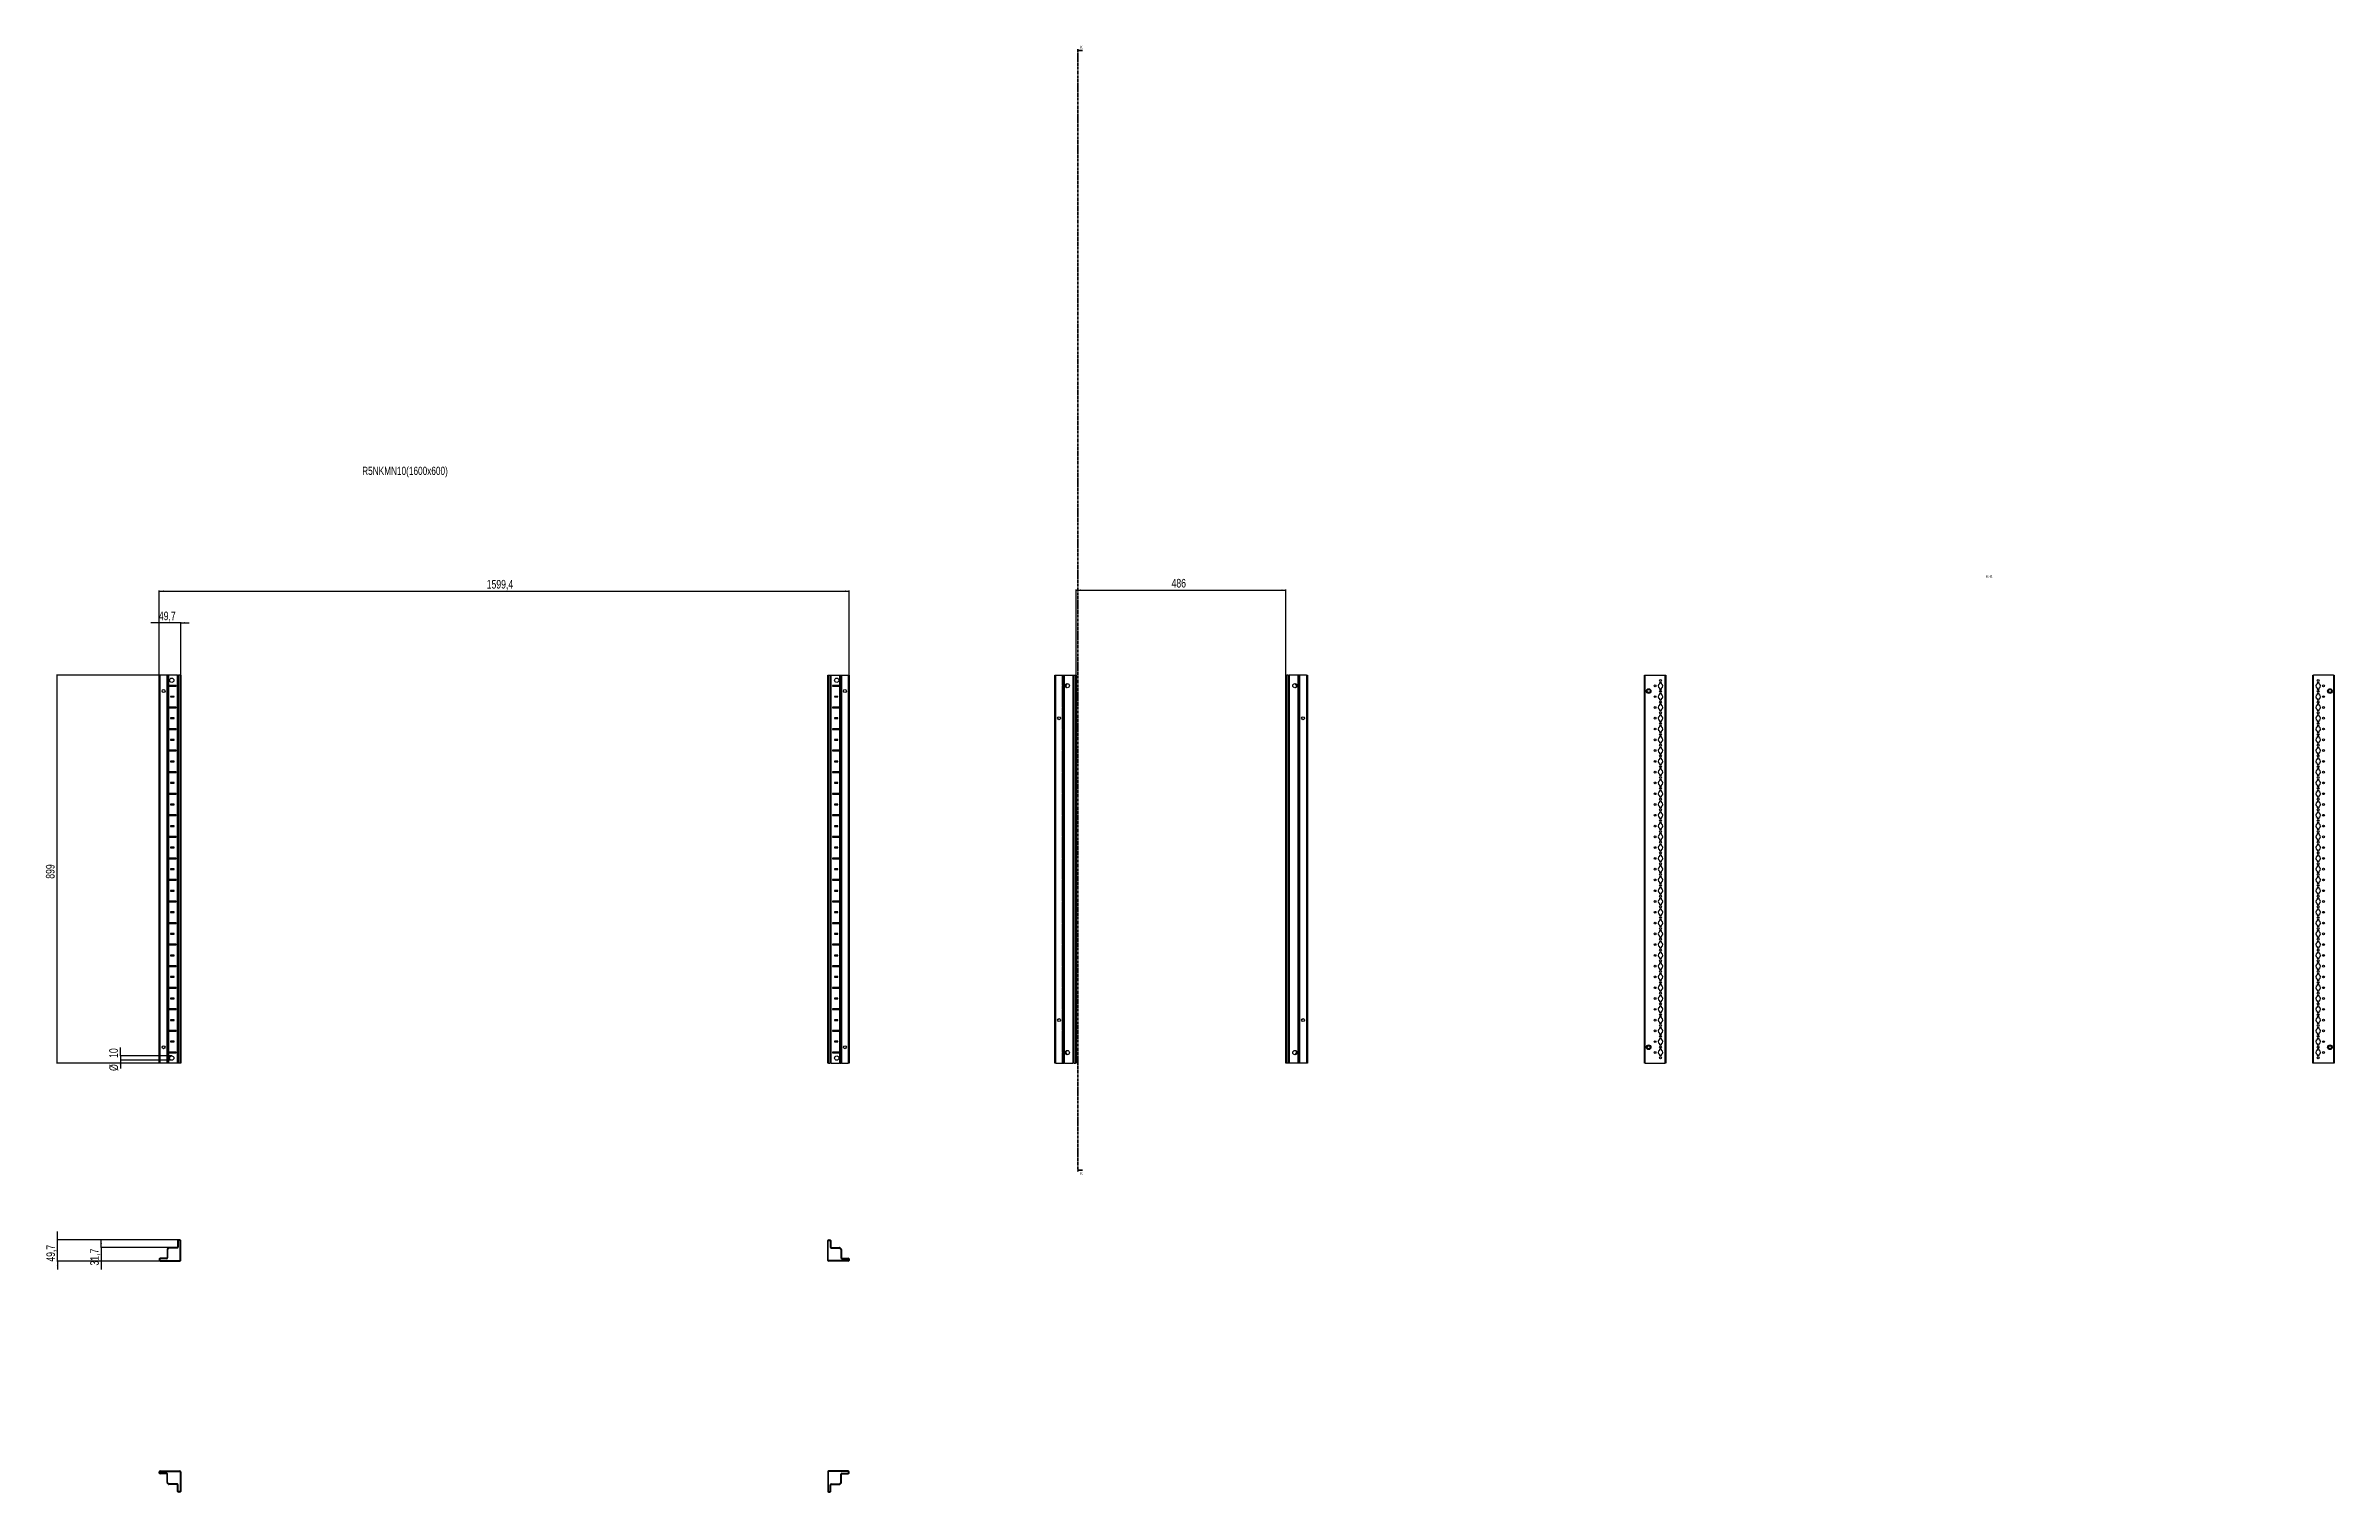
# Model space of a CAD drawing. Header units: millimetres. Extents: x -199 to 5106, y -1847 to 1507.
import ezdxf

# ---------------------------------------------------------------- set-up
doc = ezdxf.new("R2010")
doc.units = ezdxf.units.MM
doc.linetypes.add('CENTER', pattern=[10.16, 6.35, -1.27, 1.27, -1.27])
doc.layers.add('FORMAT', color=7, linetype='Continuous')
doc.styles.add('SLDTEXTSTYLE0', font='TXT', dxfattribs={"width": 0.75})
doc.dimstyles.new('SLDDIMSTYLE0', dxfattribs={"dimtxt": 20, "dimasz": 10, "dimexe": 0, "dimexo": 0.0625, "dimgap": 5, "dimtad": 2, "dimdec": 1, "dimrnd": 1e-09, "dimzin": 12, "dimdsep": 46, "dimtxsty": 'SLDTEXTSTYLE0', "dimsah": 1, "dimcen": 0.09, "dimadec": 0, "dimazin": 3, "dimtfac": 1, "dimtofl": 0, "dimtmove": 0, "dimatfit": 3, "dimfxl": 0, "dimfrac": 2, "dimtolj": 1, "dimtzin": 12, "dimarcsym": 0})
doc.dimstyles.new('SLDDIMSTYLE1', dxfattribs={"dimtxt": 20, "dimasz": 10, "dimexe": 0, "dimexo": 0.0625, "dimgap": 5, "dimtad": 2, "dimdec": 1, "dimrnd": 1e-09, "dimzin": 12, "dimdsep": 46, "dimtxsty": 'SLDTEXTSTYLE0', "dimsah": 1, "dimcen": 0.09, "dimadec": 0, "dimazin": 3, "dimtfac": 1, "dimtmove": 0, "dimatfit": 0, "dimfxl": 0, "dimfrac": 2, "dimtolj": 1, "dimtzin": 12, "dimarcsym": 0})

msp = doc.modelspace()

# ---------------------------------------------------------------- texts
at = {"color": 7, "linetype": 'Continuous', "char_height": 7, "attachment_point": 1, "style": 'SLDTEXTSTYLE0'}
for insert in [(2198.9, 1507.13), (2198.9, -1104.35)]:
    msp.add_mtext('K', dxfattribs=dict(at, insert=insert))
at = {"layer": 'FORMAT', "style": 'SLDTEXTSTYLE0'}
for s, insert, char_height, attachment_point in [('R5NKMN10(1600x600)', (534.34, 530.95), 19.05, 1), ('K-K', (4306.59, 279.8), 7, 2)]:
    msp.add_mtext(s, dxfattribs=dict(at, insert=insert, char_height=char_height, attachment_point=attachment_point))

# ---------------------------------------------------------------- blocks, each defined once
blk = doc.blocks.new('_D')
at = {"layer": 'FORMAT'}
for p, q in [((86.4, 47.2), (-174.2, 47.2)), ((-173.2, 47.2), (-173.2, -851.8)), ((86.4, -851.8), (-174.2, -851.8))]:
    blk.add_line(p, q, dxfattribs=at)
for points in [[(-173.2, 47.2), (-174.7, 37.2), (-171.6, 37.2)], [(-173.2, -851.8), (-171.6, -841.8), (-174.7, -841.8)]]:
    blk.add_solid(points, dxfattribs=at)
at = {"layer": 'FORMAT', "insert": (-198.9, -424.5), "char_height": 20, "attachment_point": 1, "rotation": 90, "style": 'SLDTEXTSTYLE0'}
blk.add_mtext('899', dxfattribs=at)
blk = doc.blocks.new('_D_1')
at = {"layer": 'FORMAT'}
for p, q in [((64, 47.2), (64, 243.6)), ((64, 242.6), (1663.4, 242.6)), ((1663.4, 47.2), (1663.4, 243.6))]:
    blk.add_line(p, q, dxfattribs=at)
for points in [[(64, 242.6), (74, 241.1), (74, 244.2)], [(1663.4, 242.6), (1653.4, 244.2), (1653.4, 241.1)]]:
    blk.add_solid(points, dxfattribs=at)
at = {"layer": 'FORMAT', "insert": (823, 268.4), "char_height": 20, "attachment_point": 1, "style": 'SLDTEXTSTYLE0'}
blk.add_mtext('1599,4', dxfattribs=at)
blk = doc.blocks.new('_D_2')
at = {"layer": 'FORMAT'}
for p, q in [((64, 169.2), (44.7, 169.2)), ((64, 47.2), (64, 170.2)), ((113.7, 169.2), (64, 169.2)), ((113.7, 47.2), (113.7, 170.2)), ((113.7, 169.2), (132.9, 169.2))]:
    blk.add_line(p, q, dxfattribs=at)
for points in [[(64, 169.2), (54, 170.7), (54, 167.7)], [(113.7, 169.2), (123.7, 167.7), (123.7, 170.7)]]:
    blk.add_solid(points, dxfattribs=at)
at = {"layer": 'FORMAT', "insert": (63, 195), "char_height": 20, "attachment_point": 1, "style": 'SLDTEXTSTYLE0'}
blk.add_mtext('49,7', dxfattribs=at)
blk = doc.blocks.new('_D_3')
at = {"layer": 'FORMAT'}
for p, q in [((92.8, -835.3), (-27, -835.3)), ((92.8, -845.3), (-27, -845.3)), ((-26, -835.3), (-26, -816.1)), ((-26, -835.3), (-26, -845.3)), ((-26, -845.3), (-26, -864.5))]:
    blk.add_line(p, q, dxfattribs=at)
for points in [[(-26, -835.3), (-24.5, -825.3), (-27.6, -825.3)], [(-26, -845.3), (-27.6, -855.3), (-24.5, -855.3)]]:
    blk.add_solid(points, dxfattribs=at)
at = {"layer": 'FORMAT', "char_height": 20, "attachment_point": 1, "rotation": 90, "style": 'SLDTEXTSTYLE0'}
for s, insert in [('10', (-52.1, -840)), ('%%c', (-51.8, -870.2))]:
    blk.add_mtext(s, dxfattribs=dict(at, insert=insert))
blk = doc.blocks.new('_D_4')
at = {"layer": 'FORMAT'}
for p, q in [((2190, 47.2), (2190, 246)), ((2190, 245), (2676, 245)), ((2676, 47.2), (2676, 246))]:
    blk.add_line(p, q, dxfattribs=at)
for points in [[(2190, 245), (2200, 243.5), (2200, 246.5)], [(2676, 245), (2666, 246.5), (2666, 243.5)]]:
    blk.add_solid(points, dxfattribs=at)
at = {"layer": 'FORMAT', "insert": (2410.8, 270.8), "char_height": 20, "attachment_point": 1, "style": 'SLDTEXTSTYLE0'}
blk.add_mtext('486', dxfattribs=at)
blk = doc.blocks.new('_D_5')
at = {"layer": 'FORMAT'}
for p, q in [((108.5, -1261.8), (-173.2, -1261.8)), ((-172.2, -1261.8), (-172.2, -1242.5)), ((-172.2, -1311.5), (-172.2, -1261.8)), ((66, -1311.5), (-173.2, -1311.5)), ((-172.2, -1311.5), (-172.2, -1330.7))]:
    blk.add_line(p, q, dxfattribs=at)
for points in [[(-172.2, -1261.8), (-170.6, -1251.8), (-173.7, -1251.8)], [(-172.2, -1311.5), (-173.7, -1321.5), (-170.6, -1321.5)]]:
    blk.add_solid(points, dxfattribs=at)
at = {"layer": 'FORMAT', "insert": (-197.9, -1312.5), "char_height": 20, "attachment_point": 1, "rotation": 90, "style": 'SLDTEXTSTYLE0'}
blk.add_mtext('49,7', dxfattribs=at)
blk = doc.blocks.new('_D_6')
at = {"layer": 'FORMAT'}
for p, q in [((-70.5, -1279.8), (-70.5, -1260.5)), ((86.4, -1279.8), (-71.5, -1279.8)), ((66, -1311.5), (-71.5, -1311.5)), ((-70.5, -1279.8), (-70.5, -1311.5)), ((-70.5, -1311.5), (-70.5, -1330.7))]:
    blk.add_line(p, q, dxfattribs=at)
for points in [[(-70.5, -1279.8), (-69, -1269.8), (-72.1, -1269.8)], [(-70.5, -1311.5), (-72.1, -1321.5), (-69, -1321.5)]]:
    blk.add_solid(points, dxfattribs=at)
at = {"layer": 'FORMAT', "insert": (-96.3, -1321.5), "char_height": 20, "attachment_point": 1, "rotation": 90, "style": 'SLDTEXTSTYLE0'}
blk.add_mtext('31,7', dxfattribs=at)

# ---------------------------------------------------------------- dimensions: what is measured, and where the dimension line sits
at = {"layer": 'FORMAT'}
for base, p1, p2, angle, dimstyle, picture, middle in [((1663.38, 242.62), (63.98, 47.21), (1663.38, 47.21), 0, 'SLDDIMSTYLE0', '_D_1', (863.68, 242.62)), ((2676, 245), (2190, 47.21), (2676, 47.21), 0, 'SLDDIMSTYLE0', '_D_4', (2433, 245)), ((63.98, 169.21), (113.68, 47.21), (63.98, 47.21), 0, 'SLDDIMSTYLE1', '_D_2', (88.83, 169.21)), ((-173.15, -851.79), (86.42, 47.21), (86.42, -851.79), 90, 'SLDDIMSTYLE0', '_D', (-173.15, -402.29)), ((-172.17, -1261.77), (65.98, -1311.47), (108.48, -1261.77), 90, 'SLDDIMSTYLE1', '_D_5', (-172.17, -1286.62)), ((-70.54, -1311.47), (86.42, -1279.77), (65.98, -1311.47), 90, 'SLDDIMSTYLE1', '_D_6', (-70.54, -1295.62))]:
    dim = msp.add_linear_dim(base=base, p1=p1, p2=p2, angle=angle, dimstyle=dimstyle, dxfattribs=at)
    dim.commit()
    dim.dimension.update_dxf_attribs({"geometry": picture, "text_midpoint": middle, "dimtype": 160})
dim = msp.add_linear_dim(base=(-26.02, -845.29), p1=(92.83, -835.29), p2=(92.83, -845.29), angle=90, text='%%c<>', dimstyle='SLDDIMSTYLE1', dxfattribs=at)
dim.commit()
dim.dimension.update_dxf_attribs({"geometry": '_D_3', "text_midpoint": (-26.02, -840.29), "dimtype": 160})

# ---------------------------------------------------------------- linework, layer by layer
at = {"color": 7, "linetype": 'CENTER', "lineweight": 35}
msp.add_line((2193.73, 1499.09), (2193.73, -1103.67), dxfattribs=at)
at = {"color": 7, "linetype": 'Continuous', "lineweight": 35}
for p, q in [((2204.37, 1496.09), (2193.73, 1496.09)), ((2204.37, -1100.67), (2193.73, -1100.67))]:
    msp.add_line(p, q, dxfattribs=at)
at = {"color": 7, "linetype": 'Continuous', "lineweight": 25}
for p, q in [((63.98, -851.79), (63.98, 47.21)), ((63.98, 47.21), (65.98, 47.21)), ((81.33, 47.21), (65.98, 47.21)), ((81.33, 47.21), (81.98, 47.21)), ((81.98, -851.79), (81.98, 47.21)), ((81.98, 47.21), (82.56, 47.21)), ((83.77, 47.21), (82.56, 47.21)), ((83.77, -851.79), (83.77, 47.21)), ((83.8, 47.21), (83.77, 47.21)), ((83.8, -851.79), (83.8, 47.21)), ((85.01, 47.21), (83.8, 47.21)), ((85.01, 47.21), (86.42, 47.21)), ((85.93, 23.35), (85.93, 22.06)), ((86.58, 22.71), (85.93, 23.35)), ((86.58, 22.71), (85.93, 22.06)), ((105.83, 47.21), (86.42, 47.21)), ((102.83, 23.46), (86.42, 23.46)), ((86.42, 21.96), (102.83, 21.96)), ((102.08, 22.71), (86.58, 22.71)), ((102.08, 22.71), (102.83, 23.46)), ((102.08, 22.71), (102.83, 21.96)), ((102.83, 21.96), (102.83, 23.46)), ((105.83, 47.21), (106.48, 47.21)), ((106.48, -851.79), (106.48, 47.21)), ((106.48, 47.21), (108.48, 47.21)), ((111.68, 47.21), (108.48, 47.21)), ((111.68, 47.21), (113.68, 47.21)), ((113.68, 47.21), (113.68, -851.79)), ((1613.68, -851.79), (1613.68, 47.21)), ((1613.68, 47.21), (1615.68, 47.21)), ((1615.68, 47.21), (1618.88, 47.21)), ((1618.88, 47.21), (1620.88, 47.21)), ((1620.88, 47.21), (1620.88, -851.79)), ((1620.88, 47.21), (1621.53, 47.21)), ((1621.53, 47.21), (1640.93, 47.21)), ((1625.28, 22.71), (1624.53, 23.46)), ((1640.93, 23.46), (1624.53, 23.46)), ((1624.53, 23.46), (1624.53, 21.96)), ((1625.28, 22.71), (1624.53, 21.96)), ((1624.53, 21.96), (1640.93, 21.96)), ((1625.28, 22.71), (1640.78, 22.71)), ((1640.78, 22.71), (1641.42, 23.35)), ((1640.78, 22.71), (1641.42, 22.06)), ((1640.93, 47.21), (1642.34, 47.21)), ((1641.42, 22.06), (1641.42, 23.35)), ((1642.34, 47.21), (1643.55, 47.21)), ((1643.55, 47.21), (1643.55, -851.79)), ((1643.55, 47.21), (1643.58, 47.21)), ((1643.58, 47.21), (1643.58, -851.79)), ((1643.58, 47.21), (1644.79, 47.21)), ((1644.79, 47.21), (1645.38, 47.21)), ((1645.38, 47.21), (1645.38, -851.79)), ((1645.38, 47.21), (1646.03, 47.21)), ((1646.03, 47.21), (1661.38, 47.21)), ((1661.38, 47.21), (1663.38, 47.21)), ((1663.38, 47.21), (1663.38, -851.79)), ((2140.3, -851.79), (2140.3, 47.21)), ((2140.3, 47.21), (2142.3, 47.21)), ((2142.3, 47.21), (2157.65, 47.21)), ((2157.65, 47.21), (2158.3, 47.21)), ((2158.3, 23.46), (2158.3, 47.21)), ((2158.3, 47.21), (2158.88, 47.21)), ((2158.36, 23.35), (2158.3, 23.46)), ((2158.3, 23.46), (2158.3, 21.96)), ((2158.3, 21.96), (2158.36, 22.06)), ((2158.3, -26.54), (2158.3, 21.96)), ((2158.36, 22.06), (2158.36, 23.35)), ((2158.88, 47.21), (2160.09, 47.21)), ((2160.09, 47.21), (2160.09, -851.79)), ((2160.09, 47.21), (2160.12, 47.21)), ((2160.12, 47.21), (2160.12, -851.79)), ((2160.12, 47.21), (2161.33, 47.21)), ((2161.33, 47.21), (2162.74, 47.21)), ((2162.74, 47.21), (2182.15, 47.21)), ((2168.35, 27.73), (2168.35, 28.14)), ((2182.15, 47.21), (2182.8, 47.21)), ((2182.8, -851.79), (2182.8, 47.21)), ((2182.8, 47.21), (2184.8, 47.21)), ((2184.8, 47.21), (2188, 47.21)), ((2188, 47.21), (2190, 47.21)), ((2190, 47.21), (2190, -851.79)), ((2676, -851.79), (2676, 47.21)), ((2676, 47.21), (2678, 47.21)), ((2681.2, 47.21), (2678, 47.21)), ((2681.2, 47.21), (2683.2, 47.21)), ((2683.2, 47.21), (2683.2, -851.79)), ((2683.2, 47.21), (2683.85, 47.21)), ((2703.25, 47.21), (2683.85, 47.21)), ((2697.65, 28.14), (2697.65, 27.73)), ((2703.25, 47.21), (2704.66, 47.21)), ((2705.87, 47.21), (2704.66, 47.21)), ((2705.87, -851.79), (2705.87, 47.21)), ((2705.9, 47.21), (2705.87, 47.21)), ((2705.9, -851.79), (2705.9, 47.21)), ((2707.11, 47.21), (2705.9, 47.21)), ((2707.11, 47.21), (2707.7, 47.21)), ((2707.7, 23.46), (2707.63, 23.35)), ((2707.63, 23.35), (2707.63, 22.06)), ((2707.63, 22.06), (2707.7, 21.96)), ((2707.7, 47.21), (2707.7, 23.46)), ((2707.7, 47.21), (2708.35, 47.21)), ((2707.7, 21.96), (2707.7, 23.46)), ((2707.7, 21.96), (2707.7, -26.54)), ((2723.7, 47.21), (2708.35, 47.21)), ((2723.7, 47.21), (2725.7, 47.21)), ((2725.7, 47.21), (2725.7, -851.79)), ((3506.96, -851.79), (3506.96, 47.21)), ((3506.96, 47.21), (3508.96, 47.21)), ((3508.96, 47.21), (3554.66, 47.21)), ((3542.01, 29.61), (3542.01, 27.73)), ((3542.01, 17.68), (3542.01, 15.81)), ((3542.01, 4.61), (3542.01, 2.73)), ((3546.11, 30.11), (3542.51, 30.11)), ((3542.51, 15.31), (3546.11, 15.31)), ((3546.11, 5.11), (3542.51, 5.11)), ((3546.61, 27.73), (3546.61, 29.61)), ((3546.61, 15.81), (3546.61, 17.68)), ((3546.61, 2.73), (3546.61, 4.61)), ((3554.66, 47.21), (3556.66, 47.21)), ((3556.66, 47.21), (3556.66, -851.79)), ((5056.66, -851.79), (5056.66, 47.21)), ((5056.66, 47.21), (5058.66, 47.21)), ((5104.36, 47.21), (5058.66, 47.21)), ((5066.71, 29.61), (5066.71, 27.73)), ((5066.71, 17.68), (5066.71, 15.81)), ((5066.71, 4.61), (5066.71, 2.73)), ((5070.81, 30.11), (5067.21, 30.11)), ((5067.21, 15.31), (5070.81, 15.31)), ((5070.81, 5.11), (5067.21, 5.11)), ((5071.31, 27.73), (5071.31, 29.61)), ((5071.31, 15.81), (5071.31, 17.68)), ((5071.31, 2.73), (5071.31, 4.61)), ((5104.36, 47.21), (5106.36, 47.21)), ((5106.36, 47.21), (5106.36, -851.79)), ((85.93, -26.65), (85.93, -27.94)), ((86.58, -27.29), (85.93, -26.65)), ((86.58, -27.29), (85.93, -27.94)), ((102.83, -26.54), (86.42, -26.54)), ((86.42, -28.04), (102.83, -28.04)), ((102.08, -27.29), (86.58, -27.29)), ((98.33, -1.54), (90.33, -1.54)), ((90.33, -1.54), (90.33, -3.04)), ((91.08, -2.29), (90.33, -1.54)), ((91.08, -2.29), (90.33, -3.04)), ((90.33, -3.04), (98.33, -3.04)), ((98.33, -51.54), (90.33, -51.54)), ((90.33, -51.54), (90.33, -53.04)), ((91.08, -52.29), (90.33, -51.54)), ((91.08, -52.29), (90.33, -53.04)), ((90.33, -53.04), (98.33, -53.04)), ((97.58, -2.29), (91.08, -2.29)), ((97.58, -52.29), (91.08, -52.29)), ((97.58, -2.29), (98.33, -1.54)), ((97.58, -2.29), (98.33, -3.04)), ((97.58, -52.29), (98.33, -51.54)), ((97.58, -52.29), (98.33, -53.04)), ((98.33, -3.04), (98.33, -1.54)), ((98.33, -53.04), (98.33, -51.54)), ((102.08, -27.29), (102.83, -26.54)), ((102.08, -27.29), (102.83, -28.04)), ((102.83, -28.04), (102.83, -26.54)), ((1625.28, -27.29), (1624.53, -26.54)), ((1640.93, -26.54), (1624.53, -26.54)), ((1624.53, -26.54), (1624.53, -28.04)), ((1625.28, -27.29), (1624.53, -28.04)), ((1624.53, -28.04), (1640.93, -28.04)), ((1625.28, -27.29), (1640.78, -27.29)), ((1637.03, -1.54), (1629.03, -1.54)), ((1629.03, -1.54), (1629.03, -3.04)), ((1629.78, -2.29), (1629.03, -1.54)), ((1629.78, -2.29), (1629.03, -3.04)), ((1629.03, -3.04), (1637.03, -3.04)), ((1637.03, -51.54), (1629.03, -51.54)), ((1629.03, -51.54), (1629.03, -53.04)), ((1629.78, -52.29), (1629.03, -51.54)), ((1629.78, -52.29), (1629.03, -53.04)), ((1629.03, -53.04), (1637.03, -53.04)), ((1629.78, -2.29), (1636.28, -2.29)), ((1629.78, -52.29), (1636.28, -52.29)), ((1636.28, -2.29), (1637.03, -1.54)), ((1636.28, -2.29), (1637.03, -3.04)), ((1636.28, -52.29), (1637.03, -51.54)), ((1636.28, -52.29), (1637.03, -53.04)), ((1637.03, -3.04), (1637.03, -1.54)), ((1637.03, -53.04), (1637.03, -51.54)), ((1640.78, -27.29), (1641.42, -26.65)), ((1640.78, -27.29), (1641.42, -27.94)), ((1641.42, -27.94), (1641.42, -26.65)), ((2158.36, -26.65), (2158.3, -26.54)), ((2158.3, -26.54), (2158.3, -28.04)), ((2158.3, -28.04), (2158.36, -27.94)), ((2158.3, -76.54), (2158.3, -28.04)), ((2158.36, -27.94), (2158.36, -26.65)), ((2707.7, -26.54), (2707.63, -26.65)), ((2707.63, -26.65), (2707.63, -27.94)), ((2707.63, -27.94), (2707.7, -28.04)), ((2707.7, -28.04), (2707.7, -26.54)), ((2707.7, -28.04), (2707.7, -76.54)), ((3542.01, -7.32), (3542.01, -9.19)), ((3542.01, -20.39), (3542.01, -22.27)), ((3542.01, -32.32), (3542.01, -34.19)), ((3542.01, -45.39), (3542.01, -47.27)), ((3542.51, -9.69), (3546.11, -9.69)), ((3546.11, -19.89), (3542.51, -19.89)), ((3542.51, -34.69), (3546.11, -34.69)), ((3546.11, -44.89), (3542.51, -44.89)), ((3546.61, -9.19), (3546.61, -7.32)), ((3546.61, -22.27), (3546.61, -20.39)), ((3546.61, -34.19), (3546.61, -32.32)), ((3546.61, -47.27), (3546.61, -45.39)), ((5066.71, -7.32), (5066.71, -9.19)), ((5066.71, -20.39), (5066.71, -22.27)), ((5066.71, -32.32), (5066.71, -34.19)), ((5066.71, -45.39), (5066.71, -47.27)), ((5067.21, -9.69), (5070.81, -9.69)), ((5070.81, -19.89), (5067.21, -19.89)), ((5067.21, -34.69), (5070.81, -34.69)), ((5070.81, -44.89), (5067.21, -44.89)), ((5071.31, -9.19), (5071.31, -7.32)), ((5071.31, -22.27), (5071.31, -20.39)), ((5071.31, -34.19), (5071.31, -32.32)), ((5071.31, -47.27), (5071.31, -45.39)), ((85.93, -76.65), (85.93, -77.94)), ((86.58, -77.29), (85.93, -76.65)), ((86.58, -77.29), (85.93, -77.94)), ((102.83, -76.54), (86.42, -76.54)), ((86.42, -78.04), (102.83, -78.04)), ((102.08, -77.29), (86.58, -77.29)), ((98.33, -101.54), (90.33, -101.54)), ((90.33, -101.54), (90.33, -103.04)), ((91.08, -102.29), (90.33, -101.54)), ((91.08, -102.29), (90.33, -103.04)), ((90.33, -103.04), (98.33, -103.04)), ((97.58, -102.29), (91.08, -102.29)), ((97.58, -102.29), (98.33, -101.54)), ((97.58, -102.29), (98.33, -103.04)), ((98.33, -103.04), (98.33, -101.54)), ((102.08, -77.29), (102.83, -76.54)), ((102.08, -77.29), (102.83, -78.04)), ((102.83, -78.04), (102.83, -76.54)), ((1625.28, -77.29), (1624.53, -76.54)), ((1640.93, -76.54), (1624.53, -76.54)), ((1624.53, -76.54), (1624.53, -78.04)), ((1625.28, -77.29), (1624.53, -78.04)), ((1624.53, -78.04), (1640.93, -78.04)), ((1625.28, -77.29), (1640.78, -77.29)), ((1637.03, -101.54), (1629.03, -101.54)), ((1629.03, -101.54), (1629.03, -103.04)), ((1629.78, -102.29), (1629.03, -101.54)), ((1629.78, -102.29), (1629.03, -103.04)), ((1629.03, -103.04), (1637.03, -103.04)), ((1629.78, -102.29), (1636.28, -102.29)), ((1636.28, -102.29), (1637.03, -101.54)), ((1636.28, -102.29), (1637.03, -103.04)), ((1637.03, -103.04), (1637.03, -101.54)), ((1640.78, -77.29), (1641.42, -76.65)), ((1640.78, -77.29), (1641.42, -77.94)), ((1641.42, -77.94), (1641.42, -76.65)), ((2158.36, -76.65), (2158.3, -76.54)), ((2158.3, -76.54), (2158.3, -78.04)), ((2158.3, -78.04), (2158.36, -77.94)), ((2158.3, -126.54), (2158.3, -78.04)), ((2158.36, -77.94), (2158.36, -76.65)), ((2707.7, -76.54), (2707.63, -76.65)), ((2707.63, -76.65), (2707.63, -77.94)), ((2707.63, -77.94), (2707.7, -78.04)), ((2707.7, -78.04), (2707.7, -76.54)), ((2707.7, -78.04), (2707.7, -126.54)), ((3542.01, -57.32), (3542.01, -59.19)), ((3542.01, -70.39), (3542.01, -72.27)), ((3542.01, -82.32), (3542.01, -84.19)), ((3542.01, -95.39), (3542.01, -97.27)), ((3542.51, -59.69), (3546.11, -59.69)), ((3546.11, -69.89), (3542.51, -69.89)), ((3542.51, -84.69), (3546.11, -84.69)), ((3546.11, -94.89), (3542.51, -94.89)), ((3546.61, -59.19), (3546.61, -57.32)), ((3546.61, -72.27), (3546.61, -70.39)), ((3546.61, -84.19), (3546.61, -82.32)), ((3546.61, -97.27), (3546.61, -95.39)), ((5066.71, -57.32), (5066.71, -59.19)), ((5066.71, -70.39), (5066.71, -72.27)), ((5066.71, -82.32), (5066.71, -84.19)), ((5066.71, -95.39), (5066.71, -97.27)), ((5067.21, -59.69), (5070.81, -59.69)), ((5070.81, -69.89), (5067.21, -69.89)), ((5067.21, -84.69), (5070.81, -84.69)), ((5070.81, -94.89), (5067.21, -94.89)), ((5071.31, -59.19), (5071.31, -57.32)), ((5071.31, -72.27), (5071.31, -70.39)), ((5071.31, -84.19), (5071.31, -82.32)), ((5071.31, -97.27), (5071.31, -95.39)), ((85.93, -126.65), (85.93, -127.94)), ((86.58, -127.29), (85.93, -126.65)), ((86.58, -127.29), (85.93, -127.94)), ((102.83, -126.54), (86.42, -126.54)), ((86.42, -128.04), (102.83, -128.04)), ((102.08, -127.29), (86.58, -127.29)), ((98.33, -151.54), (90.33, -151.54)), ((90.33, -151.54), (90.33, -153.04)), ((91.08, -152.29), (90.33, -151.54)), ((91.08, -152.29), (90.33, -153.04)), ((90.33, -153.04), (98.33, -153.04)), ((97.58, -152.29), (91.08, -152.29)), ((97.58, -152.29), (98.33, -151.54)), ((97.58, -152.29), (98.33, -153.04)), ((98.33, -153.04), (98.33, -151.54)), ((102.08, -127.29), (102.83, -126.54)), ((102.08, -127.29), (102.83, -128.04)), ((102.83, -128.04), (102.83, -126.54)), ((1625.28, -127.29), (1624.53, -126.54)), ((1640.93, -126.54), (1624.53, -126.54)), ((1624.53, -126.54), (1624.53, -128.04)), ((1625.28, -127.29), (1624.53, -128.04)), ((1624.53, -128.04), (1640.93, -128.04)), ((1625.28, -127.29), (1640.78, -127.29)), ((1637.03, -151.54), (1629.03, -151.54)), ((1629.03, -151.54), (1629.03, -153.04)), ((1629.78, -152.29), (1629.03, -151.54)), ((1629.78, -152.29), (1629.03, -153.04)), ((1629.03, -153.04), (1637.03, -153.04)), ((1629.78, -152.29), (1636.28, -152.29)), ((1636.28, -152.29), (1637.03, -151.54)), ((1636.28, -152.29), (1637.03, -153.04)), ((1637.03, -153.04), (1637.03, -151.54)), ((1640.78, -127.29), (1641.42, -126.65)), ((1640.78, -127.29), (1641.42, -127.94)), ((1641.42, -127.94), (1641.42, -126.65)), ((2158.36, -126.65), (2158.3, -126.54)), ((2158.3, -126.54), (2158.3, -128.04)), ((2158.3, -128.04), (2158.36, -127.94)), ((2158.3, -176.54), (2158.3, -128.04)), ((2158.36, -127.94), (2158.36, -126.65)), ((2707.7, -126.54), (2707.63, -126.65)), ((2707.63, -126.65), (2707.63, -127.94)), ((2707.63, -127.94), (2707.7, -128.04)), ((2707.7, -128.04), (2707.7, -126.54)), ((2707.7, -128.04), (2707.7, -176.54)), ((3542.01, -107.32), (3542.01, -109.19)), ((3542.01, -120.39), (3542.01, -122.27)), ((3542.01, -132.32), (3542.01, -134.19)), ((3542.01, -145.39), (3542.01, -147.27)), ((3542.01, -157.32), (3542.01, -159.19)), ((3542.51, -109.69), (3546.11, -109.69)), ((3546.11, -119.89), (3542.51, -119.89)), ((3542.51, -134.69), (3546.11, -134.69)), ((3546.11, -144.89), (3542.51, -144.89)), ((3546.61, -109.19), (3546.61, -107.32)), ((3546.61, -122.27), (3546.61, -120.39)), ((3546.61, -134.19), (3546.61, -132.32)), ((3546.61, -147.27), (3546.61, -145.39)), ((3546.61, -159.19), (3546.61, -157.32)), ((5066.71, -107.32), (5066.71, -109.19)), ((5066.71, -120.39), (5066.71, -122.27)), ((5066.71, -132.32), (5066.71, -134.19)), ((5066.71, -145.39), (5066.71, -147.27)), ((5066.71, -157.32), (5066.71, -159.19)), ((5067.21, -109.69), (5070.81, -109.69)), ((5070.81, -119.89), (5067.21, -119.89)), ((5067.21, -134.69), (5070.81, -134.69)), ((5070.81, -144.89), (5067.21, -144.89)), ((5071.31, -109.19), (5071.31, -107.32)), ((5071.31, -122.27), (5071.31, -120.39)), ((5071.31, -134.19), (5071.31, -132.32)), ((5071.31, -147.27), (5071.31, -145.39)), ((5071.31, -159.19), (5071.31, -157.32)), ((85.93, -176.65), (85.93, -177.94)), ((86.58, -177.29), (85.93, -176.65)), ((86.58, -177.29), (85.93, -177.94)), ((102.83, -176.54), (86.42, -176.54)), ((86.42, -178.04), (102.83, -178.04)), ((102.08, -177.29), (86.58, -177.29)), ((98.33, -201.54), (90.33, -201.54)), ((90.33, -201.54), (90.33, -203.04)), ((91.08, -202.29), (90.33, -201.54)), ((91.08, -202.29), (90.33, -203.04)), ((90.33, -203.04), (98.33, -203.04)), ((97.58, -202.29), (91.08, -202.29)), ((97.58, -202.29), (98.33, -201.54)), ((97.58, -202.29), (98.33, -203.04)), ((98.33, -203.04), (98.33, -201.54)), ((102.08, -177.29), (102.83, -176.54)), ((102.08, -177.29), (102.83, -178.04)), ((102.83, -178.04), (102.83, -176.54)), ((1640.93, -176.54), (1624.53, -176.54)), ((1624.53, -176.54), (1624.53, -178.04)), ((1625.28, -177.29), (1624.53, -176.54)), ((1625.28, -177.29), (1624.53, -178.04)), ((1624.53, -178.04), (1640.93, -178.04)), ((1625.28, -177.29), (1640.78, -177.29)), ((1637.03, -201.54), (1629.03, -201.54)), ((1629.03, -201.54), (1629.03, -203.04)), ((1629.78, -202.29), (1629.03, -201.54)), ((1629.78, -202.29), (1629.03, -203.04)), ((1629.03, -203.04), (1637.03, -203.04)), ((1629.78, -202.29), (1636.28, -202.29)), ((1636.28, -202.29), (1637.03, -201.54)), ((1636.28, -202.29), (1637.03, -203.04)), ((1637.03, -203.04), (1637.03, -201.54)), ((1640.78, -177.29), (1641.42, -176.65)), ((1640.78, -177.29), (1641.42, -177.94)), ((1641.42, -177.94), (1641.42, -176.65)), ((2158.36, -176.65), (2158.3, -176.54)), ((2158.3, -176.54), (2158.3, -178.04)), ((2158.3, -178.04), (2158.36, -177.94)), ((2158.3, -226.54), (2158.3, -178.04)), ((2158.36, -177.94), (2158.36, -176.65)), ((2707.7, -176.54), (2707.63, -176.65)), ((2707.63, -176.65), (2707.63, -177.94)), ((2707.63, -177.94), (2707.7, -178.04)), ((2707.7, -178.04), (2707.7, -176.54)), ((2707.7, -178.04), (2707.7, -226.54)), ((3542.01, -170.39), (3542.01, -172.27)), ((3542.01, -182.32), (3542.01, -184.19)), ((3542.01, -195.39), (3542.01, -197.27)), ((3542.01, -207.32), (3542.01, -209.19)), ((3542.51, -159.69), (3546.11, -159.69)), ((3546.11, -169.89), (3542.51, -169.89)), ((3542.51, -184.69), (3546.11, -184.69)), ((3546.11, -194.89), (3542.51, -194.89)), ((3542.51, -209.69), (3546.11, -209.69)), ((3546.61, -172.27), (3546.61, -170.39)), ((3546.61, -184.19), (3546.61, -182.32)), ((3546.61, -197.27), (3546.61, -195.39)), ((3546.61, -209.19), (3546.61, -207.32)), ((5066.71, -170.39), (5066.71, -172.27)), ((5066.71, -182.32), (5066.71, -184.19)), ((5066.71, -195.39), (5066.71, -197.27)), ((5066.71, -207.32), (5066.71, -209.19)), ((5067.21, -159.69), (5070.81, -159.69)), ((5070.81, -169.89), (5067.21, -169.89)), ((5067.21, -184.69), (5070.81, -184.69)), ((5070.81, -194.89), (5067.21, -194.89)), ((5067.21, -209.69), (5070.81, -209.69)), ((5071.31, -172.27), (5071.31, -170.39)), ((5071.31, -184.19), (5071.31, -182.32)), ((5071.31, -197.27), (5071.31, -195.39)), ((5071.31, -209.19), (5071.31, -207.32)), ((85.93, -226.65), (85.93, -227.94)), ((86.58, -227.29), (85.93, -226.65)), ((86.58, -227.29), (85.93, -227.94)), ((102.83, -226.54), (86.42, -226.54)), ((86.42, -228.04), (102.83, -228.04)), ((102.08, -227.29), (86.58, -227.29)), ((98.33, -251.54), (90.33, -251.54)), ((90.33, -251.54), (90.33, -253.04)), ((91.08, -252.29), (90.33, -251.54)), ((91.08, -252.29), (90.33, -253.04)), ((90.33, -253.04), (98.33, -253.04)), ((97.58, -252.29), (91.08, -252.29)), ((97.58, -252.29), (98.33, -251.54)), ((97.58, -252.29), (98.33, -253.04)), ((98.33, -253.04), (98.33, -251.54)), ((102.08, -227.29), (102.83, -226.54)), ((102.08, -227.29), (102.83, -228.04)), ((102.83, -228.04), (102.83, -226.54)), ((1640.93, -226.54), (1624.53, -226.54)), ((1624.53, -226.54), (1624.53, -228.04)), ((1625.28, -227.29), (1624.53, -226.54)), ((1625.28, -227.29), (1624.53, -228.04)), ((1624.53, -228.04), (1640.93, -228.04)), ((1625.28, -227.29), (1640.78, -227.29)), ((1637.03, -251.54), (1629.03, -251.54)), ((1629.03, -251.54), (1629.03, -253.04)), ((1629.78, -252.29), (1629.03, -251.54)), ((1629.78, -252.29), (1629.03, -253.04)), ((1629.03, -253.04), (1637.03, -253.04)), ((1629.78, -252.29), (1636.28, -252.29)), ((1636.28, -252.29), (1637.03, -251.54)), ((1636.28, -252.29), (1637.03, -253.04)), ((1637.03, -253.04), (1637.03, -251.54)), ((1640.78, -227.29), (1641.42, -226.65)), ((1640.78, -227.29), (1641.42, -227.94)), ((1641.42, -227.94), (1641.42, -226.65)), ((2158.36, -226.65), (2158.3, -226.54)), ((2158.3, -226.54), (2158.3, -228.04)), ((2158.3, -228.04), (2158.36, -227.94)), ((2158.3, -276.54), (2158.3, -228.04)), ((2158.36, -227.94), (2158.36, -226.65)), ((2707.7, -226.54), (2707.63, -226.65)), ((2707.63, -226.65), (2707.63, -227.94)), ((2707.63, -227.94), (2707.7, -228.04)), ((2707.7, -228.04), (2707.7, -226.54)), ((2707.7, -228.04), (2707.7, -276.54)), ((3542.01, -220.39), (3542.01, -222.27)), ((3542.01, -232.32), (3542.01, -234.19)), ((3542.01, -245.39), (3542.01, -247.27)), ((3542.01, -257.32), (3542.01, -259.19)), ((3546.11, -219.89), (3542.51, -219.89)), ((3542.51, -234.69), (3546.11, -234.69)), ((3546.11, -244.89), (3542.51, -244.89)), ((3542.51, -259.69), (3546.11, -259.69)), ((3546.61, -222.27), (3546.61, -220.39)), ((3546.61, -234.19), (3546.61, -232.32)), ((3546.61, -247.27), (3546.61, -245.39)), ((3546.61, -259.19), (3546.61, -257.32)), ((5066.71, -220.39), (5066.71, -222.27)), ((5066.71, -232.32), (5066.71, -234.19)), ((5066.71, -245.39), (5066.71, -247.27)), ((5066.71, -257.32), (5066.71, -259.19)), ((5070.81, -219.89), (5067.21, -219.89)), ((5067.21, -234.69), (5070.81, -234.69)), ((5070.81, -244.89), (5067.21, -244.89)), ((5067.21, -259.69), (5070.81, -259.69)), ((5071.31, -222.27), (5071.31, -220.39)), ((5071.31, -234.19), (5071.31, -232.32)), ((5071.31, -247.27), (5071.31, -245.39)), ((5071.31, -259.19), (5071.31, -257.32)), ((85.93, -276.65), (85.93, -277.94)), ((86.58, -277.29), (85.93, -276.65)), ((86.58, -277.29), (85.93, -277.94)), ((102.83, -276.54), (86.42, -276.54)), ((86.42, -278.04), (102.83, -278.04)), ((102.08, -277.29), (86.58, -277.29)), ((98.33, -301.54), (90.33, -301.54)), ((90.33, -301.54), (90.33, -303.04)), ((91.08, -302.29), (90.33, -301.54)), ((91.08, -302.29), (90.33, -303.04)), ((90.33, -303.04), (98.33, -303.04)), ((97.58, -302.29), (91.08, -302.29)), ((97.58, -302.29), (98.33, -301.54)), ((97.58, -302.29), (98.33, -303.04)), ((98.33, -303.04), (98.33, -301.54)), ((102.08, -277.29), (102.83, -276.54)), ((102.08, -277.29), (102.83, -278.04)), ((102.83, -278.04), (102.83, -276.54)), ((1640.93, -276.54), (1624.53, -276.54)), ((1624.53, -276.54), (1624.53, -278.04)), ((1625.28, -277.29), (1624.53, -276.54)), ((1625.28, -277.29), (1624.53, -278.04)), ((1624.53, -278.04), (1640.93, -278.04)), ((1625.28, -277.29), (1640.78, -277.29)), ((1637.03, -301.54), (1629.03, -301.54)), ((1629.03, -301.54), (1629.03, -303.04)), ((1629.78, -302.29), (1629.03, -301.54)), ((1629.78, -302.29), (1629.03, -303.04)), ((1629.03, -303.04), (1637.03, -303.04)), ((1629.78, -302.29), (1636.28, -302.29)), ((1636.28, -302.29), (1637.03, -301.54)), ((1636.28, -302.29), (1637.03, -303.04)), ((1637.03, -303.04), (1637.03, -301.54)), ((1640.78, -277.29), (1641.42, -276.65)), ((1640.78, -277.29), (1641.42, -277.94)), ((1641.42, -277.94), (1641.42, -276.65)), ((2158.36, -276.65), (2158.3, -276.54)), ((2158.3, -276.54), (2158.3, -278.04)), ((2158.3, -278.04), (2158.36, -277.94)), ((2158.3, -326.54), (2158.3, -278.04)), ((2158.36, -277.94), (2158.36, -276.65)), ((2707.7, -276.54), (2707.63, -276.65)), ((2707.63, -276.65), (2707.63, -277.94)), ((2707.63, -277.94), (2707.7, -278.04)), ((2707.7, -278.04), (2707.7, -276.54)), ((2707.7, -278.04), (2707.7, -326.54)), ((3542.01, -270.39), (3542.01, -272.27)), ((3542.01, -282.32), (3542.01, -284.19)), ((3542.01, -295.39), (3542.01, -297.27)), ((3542.01, -307.32), (3542.01, -309.19)), ((3546.11, -269.89), (3542.51, -269.89)), ((3542.51, -284.69), (3546.11, -284.69)), ((3546.11, -294.89), (3542.51, -294.89)), ((3542.51, -309.69), (3546.11, -309.69)), ((3546.61, -272.27), (3546.61, -270.39)), ((3546.61, -284.19), (3546.61, -282.32)), ((3546.61, -297.27), (3546.61, -295.39)), ((3546.61, -309.19), (3546.61, -307.32)), ((5066.71, -270.39), (5066.71, -272.27)), ((5066.71, -282.32), (5066.71, -284.19)), ((5066.71, -295.39), (5066.71, -297.27)), ((5066.71, -307.32), (5066.71, -309.19)), ((5070.81, -269.89), (5067.21, -269.89)), ((5067.21, -284.69), (5070.81, -284.69)), ((5070.81, -294.89), (5067.21, -294.89)), ((5067.21, -309.69), (5070.81, -309.69)), ((5071.31, -272.27), (5071.31, -270.39)), ((5071.31, -284.19), (5071.31, -282.32)), ((5071.31, -297.27), (5071.31, -295.39)), ((5071.31, -309.19), (5071.31, -307.32)), ((85.93, -326.65), (85.93, -327.94)), ((86.58, -327.29), (85.93, -326.65)), ((86.58, -327.29), (85.93, -327.94)), ((102.83, -326.54), (86.42, -326.54)), ((86.42, -328.04), (102.83, -328.04)), ((102.08, -327.29), (86.58, -327.29)), ((98.33, -351.54), (90.33, -351.54)), ((90.33, -351.54), (90.33, -353.04)), ((91.08, -352.29), (90.33, -351.54)), ((91.08, -352.29), (90.33, -353.04)), ((90.33, -353.04), (98.33, -353.04)), ((97.58, -352.29), (91.08, -352.29)), ((97.58, -352.29), (98.33, -351.54)), ((97.58, -352.29), (98.33, -353.04)), ((98.33, -353.04), (98.33, -351.54)), ((102.08, -327.29), (102.83, -326.54)), ((102.08, -327.29), (102.83, -328.04)), ((102.83, -328.04), (102.83, -326.54)), ((1640.93, -326.54), (1624.53, -326.54)), ((1624.53, -326.54), (1624.53, -328.04)), ((1625.28, -327.29), (1624.53, -326.54)), ((1625.28, -327.29), (1624.53, -328.04)), ((1624.53, -328.04), (1640.93, -328.04)), ((1625.28, -327.29), (1640.78, -327.29)), ((1637.03, -351.54), (1629.03, -351.54)), ((1629.03, -351.54), (1629.03, -353.04)), ((1629.78, -352.29), (1629.03, -351.54)), ((1629.78, -352.29), (1629.03, -353.04)), ((1629.03, -353.04), (1637.03, -353.04)), ((1629.78, -352.29), (1636.28, -352.29)), ((1636.28, -352.29), (1637.03, -351.54)), ((1636.28, -352.29), (1637.03, -353.04)), ((1637.03, -353.04), (1637.03, -351.54)), ((1640.78, -327.29), (1641.42, -326.65)), ((1640.78, -327.29), (1641.42, -327.94)), ((1641.42, -327.94), (1641.42, -326.65)), ((2158.36, -326.65), (2158.3, -326.54)), ((2158.3, -326.54), (2158.3, -328.04)), ((2158.3, -328.04), (2158.36, -327.94)), ((2158.3, -376.54), (2158.3, -328.04)), ((2158.36, -327.94), (2158.36, -326.65)), ((2707.7, -326.54), (2707.63, -326.65)), ((2707.63, -326.65), (2707.63, -327.94)), ((2707.63, -327.94), (2707.7, -328.04)), ((2707.7, -328.04), (2707.7, -326.54)), ((2707.7, -328.04), (2707.7, -376.54)), ((3542.01, -320.39), (3542.01, -322.27)), ((3542.01, -332.32), (3542.01, -334.19)), ((3542.01, -345.39), (3542.01, -347.27)), ((3542.01, -357.32), (3542.01, -359.19)), ((3542.01, -370.39), (3542.01, -372.27)), ((3546.11, -319.89), (3542.51, -319.89)), ((3542.51, -334.69), (3546.11, -334.69)), ((3546.11, -344.89), (3542.51, -344.89)), ((3542.51, -359.69), (3546.11, -359.69)), ((3546.11, -369.89), (3542.51, -369.89)), ((3546.61, -322.27), (3546.61, -320.39)), ((3546.61, -334.19), (3546.61, -332.32)), ((3546.61, -347.27), (3546.61, -345.39)), ((3546.61, -359.19), (3546.61, -357.32)), ((3546.61, -372.27), (3546.61, -370.39)), ((5066.71, -320.39), (5066.71, -322.27)), ((5066.71, -332.32), (5066.71, -334.19)), ((5066.71, -345.39), (5066.71, -347.27)), ((5066.71, -357.32), (5066.71, -359.19)), ((5066.71, -370.39), (5066.71, -372.27)), ((5070.81, -319.89), (5067.21, -319.89)), ((5067.21, -334.69), (5070.81, -334.69)), ((5070.81, -344.89), (5067.21, -344.89)), ((5067.21, -359.69), (5070.81, -359.69)), ((5070.81, -369.89), (5067.21, -369.89)), ((5071.31, -322.27), (5071.31, -320.39)), ((5071.31, -334.19), (5071.31, -332.32)), ((5071.31, -347.27), (5071.31, -345.39)), ((5071.31, -359.19), (5071.31, -357.32)), ((5071.31, -372.27), (5071.31, -370.39)), ((85.93, -376.65), (85.93, -377.94)), ((86.58, -377.29), (85.93, -376.65)), ((86.58, -377.29), (85.93, -377.94)), ((102.83, -376.54), (86.42, -376.54)), ((86.42, -378.04), (102.83, -378.04)), ((102.08, -377.29), (86.58, -377.29)), ((98.33, -401.54), (90.33, -401.54)), ((90.33, -401.54), (90.33, -403.04)), ((91.08, -402.29), (90.33, -401.54)), ((91.08, -402.29), (90.33, -403.04)), ((90.33, -403.04), (98.33, -403.04)), ((97.58, -402.29), (91.08, -402.29)), ((97.58, -402.29), (98.33, -401.54)), ((97.58, -402.29), (98.33, -403.04)), ((98.33, -403.04), (98.33, -401.54)), ((102.08, -377.29), (102.83, -376.54)), ((102.08, -377.29), (102.83, -378.04)), ((102.83, -378.04), (102.83, -376.54)), ((1640.93, -376.54), (1624.53, -376.54)), ((1624.53, -376.54), (1624.53, -378.04)), ((1625.28, -377.29), (1624.53, -376.54)), ((1625.28, -377.29), (1624.53, -378.04)), ((1624.53, -378.04), (1640.93, -378.04)), ((1625.28, -377.29), (1640.78, -377.29)), ((1637.03, -401.54), (1629.03, -401.54)), ((1629.03, -401.54), (1629.03, -403.04)), ((1629.78, -402.29), (1629.03, -401.54)), ((1629.78, -402.29), (1629.03, -403.04)), ((1629.03, -403.04), (1637.03, -403.04)), ((1629.78, -402.29), (1636.28, -402.29)), ((1636.28, -402.29), (1637.03, -401.54)), ((1636.28, -402.29), (1637.03, -403.04)), ((1637.03, -403.04), (1637.03, -401.54)), ((1640.78, -377.29), (1641.42, -376.65)), ((1640.78, -377.29), (1641.42, -377.94)), ((1641.42, -377.94), (1641.42, -376.65)), ((2158.36, -376.65), (2158.3, -376.54)), ((2158.3, -376.54), (2158.3, -378.04)), ((2158.3, -378.04), (2158.36, -377.94)), ((2158.3, -426.54), (2158.3, -378.04)), ((2158.36, -377.94), (2158.36, -376.65)), ((2707.7, -376.54), (2707.63, -376.65)), ((2707.63, -376.65), (2707.63, -377.94)), ((2707.63, -377.94), (2707.7, -378.04)), ((2707.7, -378.04), (2707.7, -376.54)), ((2707.7, -378.04), (2707.7, -426.54)), ((3542.01, -382.32), (3542.01, -384.19)), ((3542.01, -395.39), (3542.01, -397.27)), ((3542.01, -407.32), (3542.01, -409.19)), ((3542.01, -420.39), (3542.01, -422.27)), ((3542.51, -384.69), (3546.11, -384.69)), ((3546.11, -394.89), (3542.51, -394.89)), ((3542.51, -409.69), (3546.11, -409.69)), ((3546.11, -419.89), (3542.51, -419.89)), ((3546.61, -384.19), (3546.61, -382.32)), ((3546.61, -397.27), (3546.61, -395.39)), ((3546.61, -409.19), (3546.61, -407.32)), ((3546.61, -422.27), (3546.61, -420.39)), ((5066.71, -382.32), (5066.71, -384.19)), ((5066.71, -395.39), (5066.71, -397.27)), ((5066.71, -407.32), (5066.71, -409.19)), ((5066.71, -420.39), (5066.71, -422.27)), ((5067.21, -384.69), (5070.81, -384.69)), ((5070.81, -394.89), (5067.21, -394.89)), ((5067.21, -409.69), (5070.81, -409.69)), ((5070.81, -419.89), (5067.21, -419.89)), ((5071.31, -384.19), (5071.31, -382.32)), ((5071.31, -397.27), (5071.31, -395.39)), ((5071.31, -409.19), (5071.31, -407.32)), ((5071.31, -422.27), (5071.31, -420.39)), ((85.93, -426.65), (85.93, -427.94)), ((86.58, -427.29), (85.93, -426.65)), ((86.58, -427.29), (85.93, -427.94)), ((85.93, -476.65), (85.93, -477.94)), ((86.58, -477.29), (85.93, -476.65)), ((86.58, -477.29), (85.93, -477.94)), ((102.83, -426.54), (86.42, -426.54)), ((86.42, -428.04), (102.83, -428.04)), ((102.83, -476.54), (86.42, -476.54)), ((102.08, -427.29), (86.58, -427.29)), ((102.08, -477.29), (86.58, -477.29)), ((98.33, -451.54), (90.33, -451.54)), ((90.33, -451.54), (90.33, -453.04)), ((91.08, -452.29), (90.33, -451.54)), ((91.08, -452.29), (90.33, -453.04)), ((90.33, -453.04), (98.33, -453.04)), ((97.58, -452.29), (91.08, -452.29)), ((97.58, -452.29), (98.33, -451.54)), ((97.58, -452.29), (98.33, -453.04)), ((98.33, -453.04), (98.33, -451.54)), ((102.08, -427.29), (102.83, -426.54)), ((102.08, -427.29), (102.83, -428.04)), ((102.08, -477.29), (102.83, -476.54)), ((102.08, -477.29), (102.83, -478.04)), ((102.83, -428.04), (102.83, -426.54)), ((102.83, -478.04), (102.83, -476.54)), ((1640.93, -426.54), (1624.53, -426.54)), ((1624.53, -426.54), (1624.53, -428.04)), ((1625.28, -427.29), (1624.53, -426.54)), ((1625.28, -427.29), (1624.53, -428.04)), ((1624.53, -428.04), (1640.93, -428.04)), ((1640.93, -476.54), (1624.53, -476.54)), ((1624.53, -476.54), (1624.53, -478.04)), ((1625.28, -477.29), (1624.53, -476.54)), ((1625.28, -477.29), (1624.53, -478.04)), ((1625.28, -427.29), (1640.78, -427.29)), ((1625.28, -477.29), (1640.78, -477.29)), ((1637.03, -451.54), (1629.03, -451.54)), ((1629.03, -451.54), (1629.03, -453.04)), ((1629.78, -452.29), (1629.03, -451.54)), ((1629.78, -452.29), (1629.03, -453.04)), ((1629.03, -453.04), (1637.03, -453.04)), ((1629.78, -452.29), (1636.28, -452.29)), ((1636.28, -452.29), (1637.03, -451.54)), ((1636.28, -452.29), (1637.03, -453.04)), ((1637.03, -453.04), (1637.03, -451.54)), ((1640.78, -427.29), (1641.42, -426.65)), ((1640.78, -427.29), (1641.42, -427.94)), ((1640.78, -477.29), (1641.42, -476.65)), ((1640.78, -477.29), (1641.42, -477.94)), ((1641.42, -427.94), (1641.42, -426.65)), ((1641.42, -477.94), (1641.42, -476.65)), ((2158.36, -426.65), (2158.3, -426.54)), ((2158.3, -426.54), (2158.3, -428.04)), ((2158.3, -428.04), (2158.36, -427.94)), ((2158.3, -476.54), (2158.3, -428.04)), ((2158.36, -476.65), (2158.3, -476.54)), ((2158.3, -476.54), (2158.3, -478.04)), ((2158.36, -427.94), (2158.36, -426.65)), ((2158.36, -477.94), (2158.36, -476.65)), ((2707.7, -426.54), (2707.63, -426.65)), ((2707.63, -426.65), (2707.63, -427.94)), ((2707.63, -427.94), (2707.7, -428.04)), ((2707.7, -476.54), (2707.63, -476.65)), ((2707.63, -476.65), (2707.63, -477.94)), ((2707.7, -428.04), (2707.7, -426.54)), ((2707.7, -428.04), (2707.7, -476.54)), ((2707.7, -478.04), (2707.7, -476.54)), ((3542.01, -432.32), (3542.01, -434.19)), ((3542.01, -445.39), (3542.01, -447.27)), ((3542.01, -457.32), (3542.01, -459.19)), ((3542.01, -470.39), (3542.01, -472.27)), ((3542.51, -434.69), (3546.11, -434.69)), ((3546.11, -444.89), (3542.51, -444.89)), ((3542.51, -459.69), (3546.11, -459.69)), ((3546.11, -469.89), (3542.51, -469.89)), ((3546.61, -434.19), (3546.61, -432.32)), ((3546.61, -447.27), (3546.61, -445.39)), ((3546.61, -459.19), (3546.61, -457.32)), ((3546.61, -472.27), (3546.61, -470.39)), ((5066.71, -432.32), (5066.71, -434.19)), ((5066.71, -445.39), (5066.71, -447.27)), ((5066.71, -457.32), (5066.71, -459.19)), ((5066.71, -470.39), (5066.71, -472.27)), ((5067.21, -434.69), (5070.81, -434.69)), ((5070.81, -444.89), (5067.21, -444.89)), ((5067.21, -459.69), (5070.81, -459.69)), ((5070.81, -469.89), (5067.21, -469.89)), ((5071.31, -434.19), (5071.31, -432.32)), ((5071.31, -447.27), (5071.31, -445.39)), ((5071.31, -459.19), (5071.31, -457.32)), ((5071.31, -472.27), (5071.31, -470.39)), ((85.93, -526.65), (85.93, -527.94)), ((86.58, -527.29), (85.93, -526.65)), ((86.58, -527.29), (85.93, -527.94)), ((86.42, -478.04), (102.83, -478.04)), ((102.83, -526.54), (86.42, -526.54)), ((86.42, -528.04), (102.83, -528.04)), ((102.08, -527.29), (86.58, -527.29)), ((98.33, -501.54), (90.33, -501.54)), ((90.33, -501.54), (90.33, -503.04)), ((91.08, -502.29), (90.33, -501.54)), ((91.08, -502.29), (90.33, -503.04)), ((90.33, -503.04), (98.33, -503.04)), ((97.58, -502.29), (91.08, -502.29)), ((97.58, -502.29), (98.33, -501.54)), ((97.58, -502.29), (98.33, -503.04)), ((98.33, -503.04), (98.33, -501.54)), ((102.08, -527.29), (102.83, -526.54)), ((102.08, -527.29), (102.83, -528.04)), ((102.83, -528.04), (102.83, -526.54)), ((1624.53, -478.04), (1640.93, -478.04)), ((1640.93, -526.54), (1624.53, -526.54)), ((1624.53, -526.54), (1624.53, -528.04)), ((1625.28, -527.29), (1624.53, -526.54)), ((1625.28, -527.29), (1624.53, -528.04)), ((1624.53, -528.04), (1640.93, -528.04)), ((1625.28, -527.29), (1640.78, -527.29)), ((1637.03, -501.54), (1629.03, -501.54)), ((1629.03, -501.54), (1629.03, -503.04)), ((1629.78, -502.29), (1629.03, -501.54)), ((1629.78, -502.29), (1629.03, -503.04)), ((1629.03, -503.04), (1637.03, -503.04)), ((1629.78, -502.29), (1636.28, -502.29)), ((1636.28, -502.29), (1637.03, -501.54)), ((1636.28, -502.29), (1637.03, -503.04)), ((1637.03, -503.04), (1637.03, -501.54)), ((1640.78, -527.29), (1641.42, -526.65)), ((1640.78, -527.29), (1641.42, -527.94)), ((1641.42, -527.94), (1641.42, -526.65)), ((2158.3, -478.04), (2158.36, -477.94)), ((2158.3, -526.54), (2158.3, -478.04)), ((2158.36, -526.65), (2158.3, -526.54)), ((2158.3, -526.54), (2158.3, -528.04)), ((2158.3, -528.04), (2158.36, -527.94)), ((2158.3, -576.54), (2158.3, -528.04)), ((2158.36, -527.94), (2158.36, -526.65)), ((2707.63, -477.94), (2707.7, -478.04)), ((2707.7, -526.54), (2707.63, -526.65)), ((2707.63, -526.65), (2707.63, -527.94)), ((2707.63, -527.94), (2707.7, -528.04)), ((2707.7, -478.04), (2707.7, -526.54)), ((2707.7, -528.04), (2707.7, -526.54)), ((2707.7, -528.04), (2707.7, -576.54)), ((3542.01, -482.32), (3542.01, -484.19)), ((3542.01, -495.39), (3542.01, -497.27)), ((3542.01, -507.32), (3542.01, -509.19)), ((3542.01, -520.39), (3542.01, -522.27)), ((3542.51, -484.69), (3546.11, -484.69)), ((3546.11, -494.89), (3542.51, -494.89)), ((3542.51, -509.69), (3546.11, -509.69)), ((3546.11, -519.89), (3542.51, -519.89)), ((3546.61, -484.19), (3546.61, -482.32)), ((3546.61, -497.27), (3546.61, -495.39)), ((3546.61, -509.19), (3546.61, -507.32)), ((3546.61, -522.27), (3546.61, -520.39)), ((5066.71, -482.32), (5066.71, -484.19)), ((5066.71, -495.39), (5066.71, -497.27)), ((5066.71, -507.32), (5066.71, -509.19)), ((5066.71, -520.39), (5066.71, -522.27)), ((5067.21, -484.69), (5070.81, -484.69)), ((5070.81, -494.89), (5067.21, -494.89)), ((5067.21, -509.69), (5070.81, -509.69)), ((5070.81, -519.89), (5067.21, -519.89)), ((5071.31, -484.19), (5071.31, -482.32)), ((5071.31, -497.27), (5071.31, -495.39)), ((5071.31, -509.19), (5071.31, -507.32)), ((5071.31, -522.27), (5071.31, -520.39)), ((85.93, -576.65), (85.93, -577.94)), ((86.58, -577.29), (85.93, -576.65)), ((86.58, -577.29), (85.93, -577.94)), ((102.83, -576.54), (86.42, -576.54)), ((86.42, -578.04), (102.83, -578.04)), ((102.08, -577.29), (86.58, -577.29)), ((98.33, -551.54), (90.33, -551.54)), ((90.33, -551.54), (90.33, -553.04)), ((91.08, -552.29), (90.33, -551.54)), ((91.08, -552.29), (90.33, -553.04)), ((90.33, -553.04), (98.33, -553.04)), ((97.58, -552.29), (91.08, -552.29)), ((97.58, -552.29), (98.33, -551.54)), ((97.58, -552.29), (98.33, -553.04)), ((98.33, -553.04), (98.33, -551.54)), ((102.08, -577.29), (102.83, -576.54)), ((102.08, -577.29), (102.83, -578.04)), ((102.83, -578.04), (102.83, -576.54)), ((1640.93, -576.54), (1624.53, -576.54)), ((1624.53, -576.54), (1624.53, -578.04)), ((1625.28, -577.29), (1624.53, -576.54)), ((1625.28, -577.29), (1624.53, -578.04)), ((1624.53, -578.04), (1640.93, -578.04)), ((1625.28, -577.29), (1640.78, -577.29)), ((1637.03, -551.54), (1629.03, -551.54)), ((1629.03, -551.54), (1629.03, -553.04)), ((1629.78, -552.29), (1629.03, -551.54)), ((1629.78, -552.29), (1629.03, -553.04)), ((1629.03, -553.04), (1637.03, -553.04)), ((1629.78, -552.29), (1636.28, -552.29)), ((1636.28, -552.29), (1637.03, -551.54)), ((1636.28, -552.29), (1637.03, -553.04)), ((1637.03, -553.04), (1637.03, -551.54)), ((1640.78, -577.29), (1641.42, -576.65)), ((1640.78, -577.29), (1641.42, -577.94)), ((1641.42, -577.94), (1641.42, -576.65)), ((2158.36, -576.65), (2158.3, -576.54)), ((2158.3, -576.54), (2158.3, -578.04)), ((2158.3, -578.04), (2158.36, -577.94)), ((2158.3, -626.54), (2158.3, -578.04)), ((2158.36, -577.94), (2158.36, -576.65)), ((2707.7, -576.54), (2707.63, -576.65)), ((2707.63, -576.65), (2707.63, -577.94)), ((2707.63, -577.94), (2707.7, -578.04)), ((2707.7, -578.04), (2707.7, -576.54)), ((2707.7, -578.04), (2707.7, -626.54)), ((3542.01, -532.32), (3542.01, -534.19)), ((3542.01, -545.39), (3542.01, -547.27)), ((3542.01, -557.32), (3542.01, -559.19)), ((3542.01, -570.39), (3542.01, -572.27)), ((3542.01, -582.32), (3542.01, -584.19)), ((3542.51, -534.69), (3546.11, -534.69)), ((3546.11, -544.89), (3542.51, -544.89)), ((3542.51, -559.69), (3546.11, -559.69)), ((3546.11, -569.89), (3542.51, -569.89)), ((3546.61, -534.19), (3546.61, -532.32)), ((3546.61, -547.27), (3546.61, -545.39)), ((3546.61, -559.19), (3546.61, -557.32)), ((3546.61, -572.27), (3546.61, -570.39)), ((3546.61, -584.19), (3546.61, -582.32)), ((5066.71, -532.32), (5066.71, -534.19)), ((5066.71, -545.39), (5066.71, -547.27)), ((5066.71, -557.32), (5066.71, -559.19)), ((5066.71, -570.39), (5066.71, -572.27)), ((5066.71, -582.32), (5066.71, -584.19)), ((5067.21, -534.69), (5070.81, -534.69)), ((5070.81, -544.89), (5067.21, -544.89)), ((5067.21, -559.69), (5070.81, -559.69)), ((5070.81, -569.89), (5067.21, -569.89)), ((5071.31, -534.19), (5071.31, -532.32)), ((5071.31, -547.27), (5071.31, -545.39)), ((5071.31, -559.19), (5071.31, -557.32)), ((5071.31, -572.27), (5071.31, -570.39)), ((5071.31, -584.19), (5071.31, -582.32)), ((85.93, -626.65), (85.93, -627.94)), ((86.58, -627.29), (85.93, -626.65)), ((86.58, -627.29), (85.93, -627.94)), ((102.83, -626.54), (86.42, -626.54)), ((86.42, -628.04), (102.83, -628.04)), ((102.08, -627.29), (86.58, -627.29)), ((98.33, -601.54), (90.33, -601.54)), ((90.33, -601.54), (90.33, -603.04)), ((91.08, -602.29), (90.33, -601.54)), ((91.08, -602.29), (90.33, -603.04)), ((90.33, -603.04), (98.33, -603.04)), ((97.58, -602.29), (91.08, -602.29)), ((97.58, -602.29), (98.33, -601.54)), ((97.58, -602.29), (98.33, -603.04)), ((98.33, -603.04), (98.33, -601.54)), ((102.08, -627.29), (102.83, -626.54)), ((102.08, -627.29), (102.83, -628.04)), ((102.83, -628.04), (102.83, -626.54)), ((1640.93, -626.54), (1624.53, -626.54)), ((1624.53, -626.54), (1624.53, -628.04)), ((1625.28, -627.29), (1624.53, -626.54)), ((1625.28, -627.29), (1624.53, -628.04)), ((1624.53, -628.04), (1640.93, -628.04)), ((1625.28, -627.29), (1640.78, -627.29)), ((1637.03, -601.54), (1629.03, -601.54)), ((1629.03, -601.54), (1629.03, -603.04)), ((1629.78, -602.29), (1629.03, -601.54)), ((1629.78, -602.29), (1629.03, -603.04)), ((1629.03, -603.04), (1637.03, -603.04)), ((1629.78, -602.29), (1636.28, -602.29)), ((1636.28, -602.29), (1637.03, -601.54)), ((1636.28, -602.29), (1637.03, -603.04)), ((1637.03, -603.04), (1637.03, -601.54)), ((1640.78, -627.29), (1641.42, -626.65)), ((1640.78, -627.29), (1641.42, -627.94)), ((1641.42, -627.94), (1641.42, -626.65)), ((2158.36, -626.65), (2158.3, -626.54)), ((2158.3, -626.54), (2158.3, -628.04)), ((2158.3, -628.04), (2158.36, -627.94)), ((2158.3, -676.54), (2158.3, -628.04)), ((2158.36, -627.94), (2158.36, -626.65)), ((2707.7, -626.54), (2707.63, -626.65)), ((2707.63, -626.65), (2707.63, -627.94)), ((2707.63, -627.94), (2707.7, -628.04)), ((2707.7, -628.04), (2707.7, -626.54)), ((2707.7, -628.04), (2707.7, -676.54)), ((3542.01, -595.39), (3542.01, -597.27)), ((3542.01, -607.32), (3542.01, -609.19)), ((3542.01, -620.39), (3542.01, -622.27)), ((3542.01, -632.32), (3542.01, -634.19)), ((3542.51, -584.69), (3546.11, -584.69)), ((3546.11, -594.89), (3542.51, -594.89)), ((3542.51, -609.69), (3546.11, -609.69)), ((3546.11, -619.89), (3542.51, -619.89)), ((3542.51, -634.69), (3546.11, -634.69)), ((3546.61, -597.27), (3546.61, -595.39)), ((3546.61, -609.19), (3546.61, -607.32)), ((3546.61, -622.27), (3546.61, -620.39)), ((3546.61, -634.19), (3546.61, -632.32)), ((5066.71, -595.39), (5066.71, -597.27)), ((5066.71, -607.32), (5066.71, -609.19)), ((5066.71, -620.39), (5066.71, -622.27)), ((5066.71, -632.32), (5066.71, -634.19)), ((5067.21, -584.69), (5070.81, -584.69)), ((5070.81, -594.89), (5067.21, -594.89)), ((5067.21, -609.69), (5070.81, -609.69)), ((5070.81, -619.89), (5067.21, -619.89)), ((5067.21, -634.69), (5070.81, -634.69)), ((5071.31, -597.27), (5071.31, -595.39)), ((5071.31, -609.19), (5071.31, -607.32)), ((5071.31, -622.27), (5071.31, -620.39)), ((5071.31, -634.19), (5071.31, -632.32)), ((85.93, -676.65), (85.93, -677.94)), ((86.58, -677.29), (85.93, -676.65)), ((86.58, -677.29), (85.93, -677.94)), ((102.83, -676.54), (86.42, -676.54)), ((86.42, -678.04), (102.83, -678.04)), ((102.08, -677.29), (86.58, -677.29)), ((98.33, -651.54), (90.33, -651.54)), ((90.33, -651.54), (90.33, -653.04)), ((91.08, -652.29), (90.33, -651.54)), ((91.08, -652.29), (90.33, -653.04)), ((90.33, -653.04), (98.33, -653.04)), ((97.58, -652.29), (91.08, -652.29)), ((97.58, -652.29), (98.33, -651.54)), ((97.58, -652.29), (98.33, -653.04)), ((98.33, -653.04), (98.33, -651.54)), ((102.08, -677.29), (102.83, -676.54)), ((102.08, -677.29), (102.83, -678.04)), ((102.83, -678.04), (102.83, -676.54)), ((1640.93, -676.54), (1624.53, -676.54)), ((1624.53, -676.54), (1624.53, -678.04)), ((1625.28, -677.29), (1624.53, -676.54)), ((1625.28, -677.29), (1624.53, -678.04)), ((1624.53, -678.04), (1640.93, -678.04)), ((1625.28, -677.29), (1640.78, -677.29)), ((1637.03, -651.54), (1629.03, -651.54)), ((1629.03, -651.54), (1629.03, -653.04)), ((1629.78, -652.29), (1629.03, -651.54)), ((1629.78, -652.29), (1629.03, -653.04)), ((1629.03, -653.04), (1637.03, -653.04)), ((1629.78, -652.29), (1636.28, -652.29)), ((1636.28, -652.29), (1637.03, -651.54)), ((1636.28, -652.29), (1637.03, -653.04)), ((1637.03, -653.04), (1637.03, -651.54)), ((1640.78, -677.29), (1641.42, -676.65)), ((1640.78, -677.29), (1641.42, -677.94)), ((1641.42, -677.94), (1641.42, -676.65)), ((2158.36, -676.65), (2158.3, -676.54)), ((2158.3, -676.54), (2158.3, -678.04)), ((2158.3, -678.04), (2158.36, -677.94)), ((2158.3, -726.54), (2158.3, -678.04)), ((2158.36, -677.94), (2158.36, -676.65)), ((2707.7, -676.54), (2707.63, -676.65)), ((2707.63, -676.65), (2707.63, -677.94)), ((2707.63, -677.94), (2707.7, -678.04)), ((2707.7, -678.04), (2707.7, -676.54)), ((2707.7, -678.04), (2707.7, -726.54)), ((3542.01, -645.39), (3542.01, -647.27)), ((3542.01, -657.32), (3542.01, -659.19)), ((3542.01, -670.39), (3542.01, -672.27)), ((3542.01, -682.32), (3542.01, -684.19)), ((3546.11, -644.89), (3542.51, -644.89)), ((3542.51, -659.69), (3546.11, -659.69)), ((3546.11, -669.89), (3542.51, -669.89)), ((3542.51, -684.69), (3546.11, -684.69)), ((3546.61, -647.27), (3546.61, -645.39)), ((3546.61, -659.19), (3546.61, -657.32)), ((3546.61, -672.27), (3546.61, -670.39)), ((3546.61, -684.19), (3546.61, -682.32)), ((5066.71, -645.39), (5066.71, -647.27)), ((5066.71, -657.32), (5066.71, -659.19)), ((5066.71, -670.39), (5066.71, -672.27)), ((5066.71, -682.32), (5066.71, -684.19)), ((5070.81, -644.89), (5067.21, -644.89)), ((5067.21, -659.69), (5070.81, -659.69)), ((5070.81, -669.89), (5067.21, -669.89)), ((5067.21, -684.69), (5070.81, -684.69)), ((5071.31, -647.27), (5071.31, -645.39)), ((5071.31, -659.19), (5071.31, -657.32)), ((5071.31, -672.27), (5071.31, -670.39)), ((5071.31, -684.19), (5071.31, -682.32)), ((85.93, -726.65), (85.93, -727.94)), ((86.58, -727.29), (85.93, -726.65)), ((86.58, -727.29), (85.93, -727.94)), ((102.83, -726.54), (86.42, -726.54)), ((86.42, -728.04), (102.83, -728.04)), ((102.08, -727.29), (86.58, -727.29)), ((98.33, -701.54), (90.33, -701.54)), ((90.33, -701.54), (90.33, -703.04)), ((91.08, -702.29), (90.33, -701.54)), ((91.08, -702.29), (90.33, -703.04)), ((90.33, -703.04), (98.33, -703.04)), ((97.58, -702.29), (91.08, -702.29)), ((97.58, -702.29), (98.33, -701.54)), ((97.58, -702.29), (98.33, -703.04)), ((98.33, -703.04), (98.33, -701.54)), ((102.08, -727.29), (102.83, -726.54)), ((102.08, -727.29), (102.83, -728.04)), ((102.83, -728.04), (102.83, -726.54)), ((1640.93, -726.54), (1624.53, -726.54)), ((1624.53, -726.54), (1624.53, -728.04)), ((1625.28, -727.29), (1624.53, -726.54)), ((1625.28, -727.29), (1624.53, -728.04)), ((1624.53, -728.04), (1640.93, -728.04)), ((1625.28, -727.29), (1640.78, -727.29)), ((1637.03, -701.54), (1629.03, -701.54)), ((1629.03, -701.54), (1629.03, -703.04)), ((1629.78, -702.29), (1629.03, -701.54)), ((1629.78, -702.29), (1629.03, -703.04)), ((1629.03, -703.04), (1637.03, -703.04)), ((1629.78, -702.29), (1636.28, -702.29)), ((1636.28, -702.29), (1637.03, -701.54)), ((1636.28, -702.29), (1637.03, -703.04)), ((1637.03, -703.04), (1637.03, -701.54)), ((1640.78, -727.29), (1641.42, -726.65)), ((1640.78, -727.29), (1641.42, -727.94)), ((1641.42, -727.94), (1641.42, -726.65)), ((2158.36, -726.65), (2158.3, -726.54)), ((2158.3, -726.54), (2158.3, -728.04)), ((2158.3, -728.04), (2158.36, -727.94)), ((2158.3, -776.54), (2158.3, -728.04)), ((2158.36, -727.94), (2158.36, -726.65)), ((2707.7, -726.54), (2707.63, -726.65)), ((2707.63, -726.65), (2707.63, -727.94)), ((2707.63, -727.94), (2707.7, -728.04)), ((2707.7, -728.04), (2707.7, -726.54)), ((2707.7, -728.04), (2707.7, -776.54)), ((3542.01, -695.39), (3542.01, -697.27)), ((3542.01, -707.32), (3542.01, -709.19)), ((3542.01, -720.39), (3542.01, -722.27)), ((3542.01, -732.32), (3542.01, -734.19)), ((3546.11, -694.89), (3542.51, -694.89)), ((3542.51, -709.69), (3546.11, -709.69)), ((3546.11, -719.89), (3542.51, -719.89)), ((3542.51, -734.69), (3546.11, -734.69)), ((3546.61, -697.27), (3546.61, -695.39)), ((3546.61, -709.19), (3546.61, -707.32)), ((3546.61, -722.27), (3546.61, -720.39)), ((3546.61, -734.19), (3546.61, -732.32)), ((5066.71, -695.39), (5066.71, -697.27)), ((5066.71, -707.32), (5066.71, -709.19)), ((5066.71, -720.39), (5066.71, -722.27)), ((5066.71, -732.32), (5066.71, -734.19)), ((5070.81, -694.89), (5067.21, -694.89)), ((5067.21, -709.69), (5070.81, -709.69)), ((5070.81, -719.89), (5067.21, -719.89)), ((5067.21, -734.69), (5070.81, -734.69)), ((5071.31, -697.27), (5071.31, -695.39)), ((5071.31, -709.19), (5071.31, -707.32)), ((5071.31, -722.27), (5071.31, -720.39)), ((5071.31, -734.19), (5071.31, -732.32)), ((85.93, -776.65), (85.93, -777.94)), ((86.58, -777.29), (85.93, -776.65)), ((86.58, -777.29), (85.93, -777.94)), ((102.83, -776.54), (86.42, -776.54)), ((86.42, -778.04), (102.83, -778.04)), ((102.08, -777.29), (86.58, -777.29)), ((98.33, -751.54), (90.33, -751.54)), ((90.33, -751.54), (90.33, -753.04)), ((91.08, -752.29), (90.33, -751.54)), ((91.08, -752.29), (90.33, -753.04)), ((90.33, -753.04), (98.33, -753.04)), ((97.58, -752.29), (91.08, -752.29)), ((97.58, -752.29), (98.33, -751.54)), ((97.58, -752.29), (98.33, -753.04)), ((98.33, -753.04), (98.33, -751.54)), ((102.08, -777.29), (102.83, -776.54)), ((102.08, -777.29), (102.83, -778.04)), ((102.83, -778.04), (102.83, -776.54)), ((1640.93, -776.54), (1624.53, -776.54)), ((1624.53, -776.54), (1624.53, -778.04)), ((1625.28, -777.29), (1624.53, -776.54)), ((1625.28, -777.29), (1624.53, -778.04)), ((1624.53, -778.04), (1640.93, -778.04)), ((1625.28, -777.29), (1640.78, -777.29)), ((1629.03, -751.54), (1629.03, -753.04)), ((1637.03, -751.54), (1629.03, -751.54)), ((1629.78, -752.29), (1629.03, -751.54)), ((1629.78, -752.29), (1629.03, -753.04)), ((1629.03, -753.04), (1637.03, -753.04)), ((1629.78, -752.29), (1636.28, -752.29)), ((1636.28, -752.29), (1637.03, -751.54)), ((1636.28, -752.29), (1637.03, -753.04)), ((1637.03, -753.04), (1637.03, -751.54)), ((1640.78, -777.29), (1641.42, -776.65)), ((1640.78, -777.29), (1641.42, -777.94)), ((1641.42, -777.94), (1641.42, -776.65)), ((2158.36, -776.65), (2158.3, -776.54)), ((2158.3, -776.54), (2158.3, -778.04)), ((2158.3, -778.04), (2158.36, -777.94)), ((2158.3, -826.54), (2158.3, -778.04)), ((2158.36, -777.94), (2158.36, -776.65)), ((2707.7, -776.54), (2707.63, -776.65)), ((2707.63, -776.65), (2707.63, -777.94)), ((2707.63, -777.94), (2707.7, -778.04)), ((2707.7, -778.04), (2707.7, -776.54)), ((2707.7, -778.04), (2707.7, -826.54)), ((3542.01, -745.39), (3542.01, -747.27)), ((3542.01, -757.32), (3542.01, -759.19)), ((3542.01, -770.39), (3542.01, -772.27)), ((3542.01, -782.32), (3542.01, -784.19)), ((3542.01, -795.39), (3542.01, -797.27)), ((3546.11, -744.89), (3542.51, -744.89)), ((3542.51, -759.69), (3546.11, -759.69)), ((3546.11, -769.89), (3542.51, -769.89)), ((3542.51, -784.69), (3546.11, -784.69)), ((3546.11, -794.89), (3542.51, -794.89)), ((3546.61, -747.27), (3546.61, -745.39)), ((3546.61, -759.19), (3546.61, -757.32)), ((3546.61, -772.27), (3546.61, -770.39)), ((3546.61, -784.19), (3546.61, -782.32)), ((3546.61, -797.27), (3546.61, -795.39)), ((5066.71, -745.39), (5066.71, -747.27)), ((5066.71, -757.32), (5066.71, -759.19)), ((5066.71, -770.39), (5066.71, -772.27)), ((5066.71, -782.32), (5066.71, -784.19)), ((5066.71, -795.39), (5066.71, -797.27)), ((5070.81, -744.89), (5067.21, -744.89)), ((5067.21, -759.69), (5070.81, -759.69)), ((5070.81, -769.89), (5067.21, -769.89)), ((5067.21, -784.69), (5070.81, -784.69)), ((5070.81, -794.89), (5067.21, -794.89)), ((5071.31, -747.27), (5071.31, -745.39)), ((5071.31, -759.19), (5071.31, -757.32)), ((5071.31, -772.27), (5071.31, -770.39)), ((5071.31, -784.19), (5071.31, -782.32)), ((5071.31, -797.27), (5071.31, -795.39)), ((85.93, -826.65), (85.93, -827.94)), ((86.58, -827.29), (85.93, -826.65)), ((86.58, -827.29), (85.93, -827.94)), ((102.83, -826.54), (86.42, -826.54)), ((86.42, -828.04), (102.83, -828.04)), ((102.08, -827.29), (86.58, -827.29)), ((98.33, -801.54), (90.33, -801.54)), ((90.33, -801.54), (90.33, -803.04)), ((91.08, -802.29), (90.33, -801.54)), ((91.08, -802.29), (90.33, -803.04)), ((90.33, -803.04), (98.33, -803.04)), ((97.58, -802.29), (91.08, -802.29)), ((97.58, -802.29), (98.33, -801.54)), ((97.58, -802.29), (98.33, -803.04)), ((98.33, -803.04), (98.33, -801.54)), ((102.08, -827.29), (102.83, -826.54)), ((102.08, -827.29), (102.83, -828.04)), ((102.83, -828.04), (102.83, -826.54)), ((1640.93, -826.54), (1624.53, -826.54)), ((1624.53, -826.54), (1624.53, -828.04)), ((1625.28, -827.29), (1624.53, -826.54)), ((1625.28, -827.29), (1624.53, -828.04)), ((1624.53, -828.04), (1640.93, -828.04)), ((1625.28, -827.29), (1640.78, -827.29)), ((1629.03, -801.54), (1629.03, -803.04)), ((1637.03, -801.54), (1629.03, -801.54)), ((1629.78, -802.29), (1629.03, -801.54)), ((1629.78, -802.29), (1629.03, -803.04)), ((1629.03, -803.04), (1637.03, -803.04)), ((1629.78, -802.29), (1636.28, -802.29)), ((1636.28, -802.29), (1637.03, -801.54)), ((1636.28, -802.29), (1637.03, -803.04)), ((1637.03, -803.04), (1637.03, -801.54)), ((1640.78, -827.29), (1641.42, -826.65)), ((1640.78, -827.29), (1641.42, -827.94)), ((1641.42, -827.94), (1641.42, -826.65)), ((2158.36, -826.65), (2158.3, -826.54)), ((2158.3, -826.54), (2158.3, -828.04)), ((2158.3, -828.04), (2158.36, -827.94)), ((2158.3, -851.79), (2158.3, -828.04)), ((2158.36, -827.94), (2158.36, -826.65)), ((2168.35, -832.73), (2168.35, -832.32)), ((2697.65, -832.32), (2697.65, -832.73)), ((2707.7, -826.54), (2707.63, -826.65)), ((2707.63, -826.65), (2707.63, -827.94)), ((2707.63, -827.94), (2707.7, -828.04)), ((2707.7, -828.04), (2707.7, -826.54)), ((2707.7, -828.04), (2707.7, -851.79)), ((3542.01, -807.32), (3542.01, -809.19)), ((3542.01, -820.39), (3542.01, -822.27)), ((3542.01, -832.32), (3542.01, -834.19)), ((3542.51, -809.69), (3546.11, -809.69)), ((3546.11, -819.89), (3542.51, -819.89)), ((3542.51, -834.69), (3546.11, -834.69)), ((3546.61, -809.19), (3546.61, -807.32)), ((3546.61, -822.27), (3546.61, -820.39)), ((3546.61, -834.19), (3546.61, -832.32)), ((5066.71, -807.32), (5066.71, -809.19)), ((5066.71, -820.39), (5066.71, -822.27)), ((5066.71, -832.32), (5066.71, -834.19)), ((5067.21, -809.69), (5070.81, -809.69)), ((5070.81, -819.89), (5067.21, -819.89)), ((5067.21, -834.69), (5070.81, -834.69)), ((5071.31, -809.19), (5071.31, -807.32)), ((5071.31, -822.27), (5071.31, -820.39)), ((5071.31, -834.19), (5071.31, -832.32)), ((65.98, -851.79), (63.98, -851.79)), ((81.33, -851.79), (65.98, -851.79)), ((81.98, -851.79), (81.33, -851.79)), ((82.56, -851.79), (81.98, -851.79)), ((83.77, -851.79), (82.56, -851.79)), ((83.8, -851.79), (83.77, -851.79)), ((85.01, -851.79), (83.8, -851.79)), ((86.42, -851.79), (85.01, -851.79)), ((105.83, -851.79), (86.42, -851.79)), ((106.48, -851.79), (105.83, -851.79)), ((108.48, -851.79), (106.48, -851.79)), ((111.68, -851.79), (108.48, -851.79)), ((113.68, -851.79), (111.68, -851.79)), ((1615.68, -851.79), (1613.68, -851.79)), ((1615.68, -851.79), (1618.88, -851.79)), ((1620.88, -851.79), (1618.88, -851.79)), ((1621.53, -851.79), (1620.88, -851.79)), ((1621.53, -851.79), (1640.93, -851.79)), ((1642.34, -851.79), (1640.93, -851.79)), ((1642.34, -851.79), (1643.55, -851.79)), ((1643.55, -851.79), (1643.58, -851.79)), ((1643.58, -851.79), (1644.79, -851.79)), ((1645.38, -851.79), (1644.79, -851.79)), ((1646.03, -851.79), (1645.38, -851.79)), ((1646.03, -851.79), (1661.38, -851.79)), ((1663.38, -851.79), (1661.38, -851.79)), ((2142.3, -851.79), (2140.3, -851.79)), ((2142.3, -851.79), (2157.65, -851.79)), ((2158.3, -851.79), (2157.65, -851.79)), ((2158.88, -851.79), (2158.3, -851.79)), ((2158.88, -851.79), (2160.09, -851.79)), ((2160.09, -851.79), (2160.12, -851.79)), ((2160.12, -851.79), (2161.33, -851.79)), ((2162.74, -851.79), (2161.33, -851.79)), ((2162.74, -851.79), (2182.15, -851.79)), ((2182.8, -851.79), (2182.15, -851.79)), ((2184.8, -851.79), (2182.8, -851.79)), ((2184.8, -851.79), (2188, -851.79)), ((2190, -851.79), (2188, -851.79)), ((2678, -851.79), (2676, -851.79)), ((2681.2, -851.79), (2678, -851.79)), ((2683.2, -851.79), (2681.2, -851.79)), ((2683.85, -851.79), (2683.2, -851.79)), ((2703.25, -851.79), (2683.85, -851.79)), ((2704.66, -851.79), (2703.25, -851.79)), ((2705.87, -851.79), (2704.66, -851.79)), ((2705.9, -851.79), (2705.87, -851.79)), ((2707.11, -851.79), (2705.9, -851.79)), ((2707.7, -851.79), (2707.11, -851.79)), ((2708.35, -851.79), (2707.7, -851.79)), ((2723.7, -851.79), (2708.35, -851.79)), ((2725.7, -851.79), (2723.7, -851.79)), ((3508.96, -851.79), (3506.96, -851.79)), ((3508.96, -851.79), (3554.66, -851.79)), ((3556.66, -851.79), (3554.66, -851.79)), ((5058.66, -851.79), (5056.66, -851.79)), ((5104.36, -851.79), (5058.66, -851.79)), ((5106.36, -851.79), (5104.36, -851.79)), ((106.48, -1263.77), (106.48, -1279.12)), ((107.83, -1263.77), (107.83, -1279.12)), ((111.68, -1261.77), (108.48, -1261.77)), ((111.68, -1263.12), (108.48, -1263.12)), ((112.33, -1309.47), (112.33, -1263.77)), ((113.68, -1309.47), (113.68, -1263.77)), ((1613.68, -1309.47), (1613.68, -1263.77)), ((1615.03, -1309.47), (1615.03, -1263.77)), ((1615.68, -1261.77), (1618.88, -1261.77)), ((1615.68, -1263.12), (1618.88, -1263.12)), ((1619.53, -1263.77), (1619.53, -1279.12)), ((1620.88, -1263.77), (1620.88, -1279.12)), ((63.98, -1306.27), (63.98, -1309.47)), ((65.33, -1306.27), (65.33, -1309.47)), ((81.33, -1304.27), (65.98, -1304.27)), ((81.33, -1305.62), (65.98, -1305.62)), ((65.98, -1310.12), (111.68, -1310.12)), ((65.98, -1311.47), (111.68, -1311.47)), ((81.98, -1284.22), (81.98, -1303.62)), ((83.77, -1281.6), (82.56, -1282.8)), ((83.33, -1284.22), (83.33, -1303.62)), ((84.72, -1282.55), (83.52, -1283.76)), ((84.72, -1282.55), (83.77, -1281.6)), ((85.01, -1280.36), (83.8, -1281.56)), ((83.8, -1281.56), (84.76, -1282.52)), ((85.96, -1281.31), (84.76, -1282.52)), ((105.83, -1279.77), (86.42, -1279.77)), ((105.83, -1281.12), (86.42, -1281.12)), ((1661.38, -1310.12), (1615.68, -1310.12)), ((1661.38, -1311.47), (1615.68, -1311.47)), ((1621.53, -1279.77), (1640.93, -1279.77)), ((1621.53, -1281.12), (1640.93, -1281.12)), ((1641.39, -1281.31), (1642.59, -1282.52)), ((1642.34, -1280.36), (1643.55, -1281.56)), ((1643.55, -1281.56), (1642.59, -1282.52)), ((1642.63, -1282.55), (1643.58, -1281.6)), ((1642.63, -1282.55), (1643.84, -1283.76)), ((1643.58, -1281.6), (1644.79, -1282.8)), ((1644.03, -1284.22), (1644.03, -1303.62)), ((1645.38, -1284.22), (1645.38, -1303.62)), ((1646.03, -1304.27), (1661.38, -1304.27)), ((1646.03, -1305.62), (1661.38, -1305.62)), ((1662.03, -1306.27), (1662.03, -1309.47)), ((1663.38, -1306.27), (1663.38, -1309.47)), ((63.98, -1802.67), (63.98, -1799.47)), ((65.33, -1802.67), (65.33, -1799.47)), ((65.98, -1797.47), (111.68, -1797.47)), ((65.98, -1798.82), (111.68, -1798.82)), ((81.33, -1803.32), (65.98, -1803.32)), ((112.33, -1799.47), (112.33, -1845.17)), ((113.68, -1799.47), (113.68, -1845.17)), ((1613.68, -1799.47), (1613.68, -1845.17)), ((1615.03, -1799.47), (1615.03, -1845.17)), ((1661.38, -1797.47), (1615.68, -1797.47)), ((1661.38, -1798.82), (1615.68, -1798.82)), ((1646.03, -1803.32), (1661.38, -1803.32)), ((1662.03, -1802.67), (1662.03, -1799.47)), ((1663.38, -1802.67), (1663.38, -1799.47)), ((81.33, -1804.67), (65.98, -1804.67)), ((81.98, -1824.72), (81.98, -1805.32)), ((83.77, -1827.34), (82.56, -1826.14)), ((83.33, -1824.72), (83.33, -1805.32)), ((84.72, -1826.39), (83.52, -1825.18)), ((84.72, -1826.39), (83.77, -1827.34)), ((83.8, -1827.38), (84.76, -1826.42)), ((85.01, -1828.58), (83.8, -1827.38)), ((85.96, -1827.63), (84.76, -1826.42)), ((105.83, -1827.82), (86.42, -1827.82)), ((105.83, -1829.17), (86.42, -1829.17)), ((106.48, -1845.17), (106.48, -1829.82)), ((107.83, -1845.17), (107.83, -1829.82)), ((111.68, -1845.82), (108.48, -1845.82)), ((111.68, -1847.17), (108.48, -1847.17)), ((1615.68, -1845.82), (1618.88, -1845.82)), ((1615.68, -1847.17), (1618.88, -1847.17)), ((1619.53, -1845.17), (1619.53, -1829.82)), ((1620.88, -1845.17), (1620.88, -1829.82)), ((1621.53, -1827.82), (1640.93, -1827.82)), ((1621.53, -1829.17), (1640.93, -1829.17)), ((1641.39, -1827.63), (1642.59, -1826.42)), ((1642.34, -1828.58), (1643.55, -1827.38)), ((1643.55, -1827.38), (1642.59, -1826.42)), ((1642.63, -1826.39), (1643.84, -1825.18)), ((1642.63, -1826.39), (1643.58, -1827.34)), ((1643.58, -1827.34), (1644.79, -1826.14)), ((1644.03, -1824.72), (1644.03, -1805.32)), ((1645.38, -1824.72), (1645.38, -1805.32)), ((1646.03, -1804.67), (1661.38, -1804.67))]:
    msp.add_line(p, q, dxfattribs=at)
at = {"color": 8, "linetype": 'Continuous', "lineweight": 18}
for p, q in [((65.98, 47.21), (65.98, -851.79)), ((81.33, -851.79), (81.33, 47.21)), ((82.56, 47.21), (82.56, -851.79)), ((85.01, -851.79), (85.01, 47.21)), ((86.42, 47.21), (86.42, 23.46)), ((86.42, 21.96), (86.42, -26.54)), ((105.83, -851.79), (105.83, 47.21)), ((108.48, 47.21), (108.48, -851.79)), ((111.68, -851.79), (111.68, 47.21)), ((1615.68, 47.21), (1615.68, -851.79)), ((1618.88, -851.79), (1618.88, 47.21)), ((1621.53, 47.21), (1621.53, -851.79)), ((1640.93, 23.46), (1640.93, 47.21)), ((1640.93, -26.54), (1640.93, 21.96)), ((1642.34, 47.21), (1642.34, -851.79)), ((1644.79, -851.79), (1644.79, 47.21)), ((1646.03, 47.21), (1646.03, -851.79)), ((1661.38, -851.79), (1661.38, 47.21)), ((2142.3, 47.21), (2142.3, -851.79)), ((2157.65, -851.79), (2157.65, 47.21)), ((2158.88, 47.21), (2158.88, -851.79)), ((2161.33, -851.79), (2161.33, 47.21)), ((2162.74, 47.21), (2162.74, -851.79)), ((2182.15, -851.79), (2182.15, 47.21)), ((2184.8, 47.21), (2184.8, -851.79)), ((2188, -851.79), (2188, 47.21)), ((2678, 47.21), (2678, -851.79)), ((2681.2, -851.79), (2681.2, 47.21)), ((2683.85, 47.21), (2683.85, -851.79)), ((2703.25, -851.79), (2703.25, 47.21)), ((2704.66, 47.21), (2704.66, -851.79)), ((2707.11, -851.79), (2707.11, 47.21)), ((2708.35, 47.21), (2708.35, -851.79)), ((2723.7, -851.79), (2723.7, 47.21)), ((3508.96, 47.21), (3508.96, -851.79)), ((3548.81, 20), (3548.81, 25.41)), ((3548.81, -5), (3548.81, 0.41)), ((3554.66, -851.79), (3554.66, 47.21)), ((5058.66, 47.21), (5058.66, -851.79)), ((5064.51, 25.41), (5064.51, 20)), ((5064.51, 0.41), (5064.51, -5)), ((5104.36, -851.79), (5104.36, 47.21)), ((86.42, -28.04), (86.42, -76.54)), ((1640.93, -76.54), (1640.93, -28.04)), ((3548.81, -30), (3548.81, -24.59)), ((3548.81, -55), (3548.81, -49.59)), ((5064.51, -24.59), (5064.51, -30)), ((5064.51, -49.59), (5064.51, -55)), ((86.42, -78.04), (86.42, -126.54)), ((1640.93, -126.54), (1640.93, -78.04)), ((3548.81, -80), (3548.81, -74.59)), ((3548.81, -105), (3548.81, -99.59)), ((5064.51, -74.59), (5064.51, -80)), ((5064.51, -99.59), (5064.51, -105)), ((86.42, -128.04), (86.42, -176.54)), ((1640.93, -176.54), (1640.93, -128.04)), ((3548.81, -130), (3548.81, -124.59)), ((3548.81, -155), (3548.81, -149.59)), ((5064.51, -124.59), (5064.51, -130)), ((5064.51, -149.59), (5064.51, -155)), ((86.42, -178.04), (86.42, -226.54)), ((1640.93, -226.54), (1640.93, -178.04)), ((3548.81, -180), (3548.81, -174.59)), ((3548.81, -205), (3548.81, -199.59)), ((5064.51, -174.59), (5064.51, -180)), ((5064.51, -199.59), (5064.51, -205)), ((86.42, -228.04), (86.42, -276.54)), ((1640.93, -276.54), (1640.93, -228.04)), ((3548.81, -230), (3548.81, -224.59)), ((3548.81, -255), (3548.81, -249.59)), ((5064.51, -224.59), (5064.51, -230)), ((5064.51, -249.59), (5064.51, -255)), ((86.42, -278.04), (86.42, -326.54)), ((1640.93, -326.54), (1640.93, -278.04)), ((3548.81, -280), (3548.81, -274.59)), ((3548.81, -305), (3548.81, -299.59)), ((5064.51, -274.59), (5064.51, -280)), ((5064.51, -299.59), (5064.51, -305)), ((86.42, -328.04), (86.42, -376.54)), ((1640.93, -376.54), (1640.93, -328.04)), ((3548.81, -330), (3548.81, -324.59)), ((3548.81, -355), (3548.81, -349.59)), ((5064.51, -324.59), (5064.51, -330)), ((5064.51, -349.59), (5064.51, -355)), ((86.42, -378.04), (86.42, -426.54)), ((1640.93, -426.54), (1640.93, -378.04)), ((3548.81, -380), (3548.81, -374.59)), ((3548.81, -405), (3548.81, -399.59)), ((5064.51, -374.59), (5064.51, -380)), ((5064.51, -399.59), (5064.51, -405)), ((86.42, -428.04), (86.42, -476.54)), ((1640.93, -476.54), (1640.93, -428.04)), ((3548.81, -430), (3548.81, -424.59)), ((3548.81, -455), (3548.81, -449.59)), ((3548.81, -480), (3548.81, -474.59)), ((5064.51, -424.59), (5064.51, -430)), ((5064.51, -449.59), (5064.51, -455)), ((5064.51, -474.59), (5064.51, -480)), ((86.42, -478.04), (86.42, -526.54)), ((86.42, -528.04), (86.42, -576.54)), ((1640.93, -526.54), (1640.93, -478.04)), ((1640.93, -576.54), (1640.93, -528.04)), ((3548.81, -505), (3548.81, -499.59)), ((3548.81, -530), (3548.81, -524.59)), ((5064.51, -499.59), (5064.51, -505)), ((5064.51, -524.59), (5064.51, -530)), ((86.42, -578.04), (86.42, -626.54)), ((1640.93, -626.54), (1640.93, -578.04)), ((3548.81, -555), (3548.81, -549.59)), ((3548.81, -580), (3548.81, -574.59)), ((5064.51, -549.59), (5064.51, -555)), ((5064.51, -574.59), (5064.51, -580)), ((86.42, -628.04), (86.42, -676.54)), ((1640.93, -676.54), (1640.93, -628.04)), ((3548.81, -605), (3548.81, -599.59)), ((3548.81, -630), (3548.81, -624.59)), ((5064.51, -599.59), (5064.51, -605)), ((5064.51, -624.59), (5064.51, -630)), ((86.42, -678.04), (86.42, -726.54)), ((1640.93, -726.54), (1640.93, -678.04)), ((3548.81, -655), (3548.81, -649.59)), ((3548.81, -680), (3548.81, -674.59)), ((5064.51, -649.59), (5064.51, -655)), ((5064.51, -674.59), (5064.51, -680)), ((86.42, -728.04), (86.42, -776.54)), ((1640.93, -776.54), (1640.93, -728.04)), ((3548.81, -705), (3548.81, -699.59)), ((3548.81, -730), (3548.81, -724.59)), ((5064.51, -699.59), (5064.51, -705)), ((5064.51, -724.59), (5064.51, -730)), ((86.42, -778.04), (86.42, -826.54)), ((1640.93, -826.54), (1640.93, -778.04)), ((3548.81, -755), (3548.81, -749.59)), ((3548.81, -780), (3548.81, -774.59)), ((5064.51, -749.59), (5064.51, -755)), ((5064.51, -774.59), (5064.51, -780)), ((86.42, -828.04), (86.42, -851.79)), ((1640.93, -851.79), (1640.93, -828.04)), ((3548.81, -805), (3548.81, -799.59)), ((3548.81, -830), (3548.81, -824.59)), ((5064.51, -799.59), (5064.51, -805)), ((5064.51, -824.59), (5064.51, -830))]:
    msp.add_line(p, q, dxfattribs=at)
at = {"color": 7, "linetype": 'Continuous', "lineweight": 25}
for centre, radius in [((73.83, 10.71), 3.5), ((92.83, 35.71), 5), ((1634.53, 35.71), 5), ((1653.53, 10.71), 3.5), ((2169.15, 23.21), 5), ((2696.85, 23.21), 5), ((3516.81, 10.71), 5.5), ((3516.81, 10.71), 3.5), ((3531.81, 22.71), 2.12), ((3544.31, 35.21), 2.12), ((3544.31, 10.21), 2.12), ((5069.01, 35.21), 2.12), ((5069.01, 10.21), 2.12), ((5081.51, 22.71), 2.12), ((5096.51, 10.71), 5.5), ((5096.51, 10.71), 3.5), ((2150.2, -52.29), 3.5), ((2715.8, -52.29), 3.5), ((3531.81, -2.29), 2.12), ((3531.81, -27.29), 2.12), ((3531.81, -52.29), 2.12), ((3544.31, -14.79), 2.12), ((3544.31, -39.79), 2.12), ((5069.01, -14.79), 2.12), ((5069.01, -39.79), 2.12), ((5081.51, -2.29), 2.12), ((5081.51, -27.29), 2.12), ((5081.51, -52.29), 2.12), ((3531.81, -77.29), 2.12), ((3531.81, -102.29), 2.12), ((3544.31, -64.79), 2.12), ((3544.31, -89.79), 2.12), ((5069.01, -64.79), 2.12), ((5069.01, -89.79), 2.12), ((5081.51, -77.29), 2.12), ((5081.51, -102.29), 2.12), ((3531.81, -127.29), 2.12), ((3531.81, -152.29), 2.12), ((3544.31, -114.79), 2.12), ((3544.31, -139.79), 2.12), ((5069.01, -114.79), 2.12), ((5069.01, -139.79), 2.12), ((5081.51, -127.29), 2.12), ((5081.51, -152.29), 2.12), ((3531.81, -177.29), 2.12), ((3531.81, -202.29), 2.12), ((3544.31, -164.79), 2.12), ((3544.31, -189.79), 2.12), ((5069.01, -164.79), 2.12), ((5069.01, -189.79), 2.12), ((5081.51, -177.29), 2.12), ((5081.51, -202.29), 2.12), ((3531.81, -227.29), 2.12), ((3531.81, -252.29), 2.12), ((3544.31, -214.79), 2.12), ((3544.31, -239.79), 2.12), ((3544.31, -264.79), 2.12), ((5069.01, -214.79), 2.12), ((5069.01, -239.79), 2.12), ((5069.01, -264.79), 2.12), ((5081.51, -227.29), 2.12), ((5081.51, -252.29), 2.12), ((3531.81, -277.29), 2.12), ((3531.81, -302.29), 2.12), ((3544.31, -289.79), 2.12), ((3544.31, -314.79), 2.12), ((5069.01, -289.79), 2.12), ((5069.01, -314.79), 2.12), ((5081.51, -277.29), 2.12), ((5081.51, -302.29), 2.12), ((3531.81, -327.29), 2.12), ((3531.81, -352.29), 2.12), ((3544.31, -339.79), 2.12), ((3544.31, -364.79), 2.12), ((5069.01, -339.79), 2.12), ((5069.01, -364.79), 2.12), ((5081.51, -327.29), 2.12), ((5081.51, -352.29), 2.12), ((3531.81, -377.29), 2.12), ((3531.81, -402.29), 2.12), ((3544.31, -389.79), 2.12), ((3544.31, -414.79), 2.12), ((5069.01, -389.79), 2.12), ((5069.01, -414.79), 2.12), ((5081.51, -377.29), 2.12), ((5081.51, -402.29), 2.12), ((3531.81, -427.29), 2.12), ((3531.81, -452.29), 2.12), ((3531.81, -477.29), 2.12), ((3544.31, -439.79), 2.12), ((3544.31, -464.79), 2.12), ((5069.01, -439.79), 2.12), ((5069.01, -464.79), 2.12), ((5081.51, -427.29), 2.12), ((5081.51, -452.29), 2.12), ((5081.51, -477.29), 2.12), ((3531.81, -502.29), 2.12), ((3531.81, -527.29), 2.12), ((3544.31, -489.79), 2.12), ((3544.31, -514.79), 2.12), ((5069.01, -489.79), 2.12), ((5069.01, -514.79), 2.12), ((5081.51, -502.29), 2.12), ((5081.51, -527.29), 2.12), ((3531.81, -552.29), 2.12), ((3531.81, -577.29), 2.12), ((3544.31, -539.79), 2.12), ((3544.31, -564.79), 2.12), ((5069.01, -539.79), 2.12), ((5069.01, -564.79), 2.12), ((5081.51, -552.29), 2.12), ((5081.51, -577.29), 2.12), ((3531.81, -602.29), 2.12), ((3531.81, -627.29), 2.12), ((3544.31, -589.79), 2.12), ((3544.31, -614.79), 2.12), ((5069.01, -589.79), 2.12), ((5069.01, -614.79), 2.12), ((5081.51, -602.29), 2.12), ((5081.51, -627.29), 2.12), ((3531.81, -652.29), 2.12), ((3531.81, -677.29), 2.12), ((3544.31, -639.79), 2.12), ((3544.31, -664.79), 2.12), ((3544.31, -689.79), 2.12), ((5069.01, -639.79), 2.12), ((5069.01, -664.79), 2.12), ((5069.01, -689.79), 2.12), ((5081.51, -652.29), 2.12), ((5081.51, -677.29), 2.12), ((3531.81, -702.29), 2.12), ((3531.81, -727.29), 2.12), ((3544.31, -714.79), 2.12), ((3544.31, -739.79), 2.12), ((5069.01, -714.79), 2.12), ((5069.01, -739.79), 2.12), ((5081.51, -702.29), 2.12), ((5081.51, -727.29), 2.12), ((2150.2, -752.29), 3.5), ((2715.8, -752.29), 3.5), ((3531.81, -752.29), 2.12), ((3531.81, -777.29), 2.12), ((3544.31, -764.79), 2.12), ((3544.31, -789.79), 2.12), ((5069.01, -764.79), 2.12), ((5069.01, -789.79), 2.12), ((5081.51, -752.29), 2.12), ((5081.51, -777.29), 2.12), ((73.83, -815.29), 3.5), ((92.83, -840.29), 5), ((1634.53, -840.29), 5), ((1653.53, -815.29), 3.5), ((2169.15, -827.79), 5), ((2696.85, -827.79), 5), ((3516.81, -815.29), 5.5), ((3516.81, -815.29), 3.5), ((3531.81, -802.29), 2.12), ((3531.81, -827.29), 2.12), ((3544.31, -814.79), 2.12), ((3544.31, -839.79), 2.12), ((5069.01, -814.79), 2.12), ((5069.01, -839.79), 2.12), ((5081.51, -802.29), 2.12), ((5081.51, -827.29), 2.12), ((5096.51, -815.29), 5.5), ((5096.51, -815.29), 3.5)]:
    msp.add_circle(centre, radius, dxfattribs=at)
for centre, radius, start, end in [((2170.65, 22.71), 5.25, 119.14074, 233.81086), ((2167.85, 27.73), 0.5, 299.14074, 0), ((2698.15, 27.73), 0.5, 180, 240.85926), ((2695.35, 22.71), 5.25, 306.18914, 60.85926), ((3544.31, 22.71), 5.25, 119.14074, 240.85926), ((3544.31, -2.29), 5.25, 119.14074, 240.85926), ((3541.51, 27.73), 0.5, 299.14074, 0), ((3541.51, 17.68), 0.5, 0, 60.85926), ((3541.51, 2.73), 0.5, 299.14074, 0), ((3542.51, 29.61), 0.5, 90, 180), ((3542.51, 15.81), 0.5, 180, 270), ((3542.51, 4.61), 0.5, 90, 180), ((3546.11, 29.61), 0.5, 0, 90), ((3546.11, 15.81), 0.5, 270, 0), ((3546.11, 4.61), 0.5, 0, 90), ((3547.11, 27.73), 0.5, 180, 240.85926), ((3547.11, 17.68), 0.5, 119.14074, 180), ((3547.11, 2.73), 0.5, 180, 240.85926), ((3544.31, 22.71), 5.25, 299.14074, 60.85926), ((3544.31, -2.29), 5.25, 299.14074, 60.85926), ((5069.01, 22.71), 5.25, 119.14074, 240.85926), ((5069.01, -2.29), 5.25, 119.14074, 240.85926), ((5066.21, 27.73), 0.5, 299.14074, 0), ((5066.21, 17.68), 0.5, 0, 60.85926), ((5066.21, 2.73), 0.5, 299.14074, 0), ((5067.21, 29.61), 0.5, 90, 180), ((5067.21, 15.81), 0.5, 180, 270), ((5067.21, 4.61), 0.5, 90, 180), ((5070.81, 29.61), 0.5, 360, 90), ((5070.81, 15.81), 0.5, 270, 0), ((5070.81, 4.61), 0.5, 0, 90), ((5071.81, 27.73), 0.5, 180, 240.85926), ((5071.81, 17.68), 0.5, 119.14074, 180), ((5071.81, 2.73), 0.5, 180, 240.85926), ((5069.01, 22.71), 5.25, 299.14074, 60.85926), ((5069.01, -2.29), 5.25, 299.14074, 60.85926), ((3544.31, -27.29), 5.25, 119.14074, 240.85926), ((3544.31, -52.29), 5.25, 119.14074, 240.85926), ((3541.51, -7.32), 0.5, 0, 60.85926), ((3541.51, -22.27), 0.5, 299.14074, 0), ((3541.51, -32.32), 0.5, 0, 60.85926), ((3541.51, -47.27), 0.5, 299.14074, 0), ((3542.51, -9.19), 0.5, 180, 270), ((3542.51, -20.39), 0.5, 90, 180), ((3542.51, -34.19), 0.5, 180, 270), ((3542.51, -45.39), 0.5, 90, 180), ((3546.11, -9.19), 0.5, 270, 0), ((3546.11, -20.39), 0.5, 0, 90), ((3546.11, -34.19), 0.5, 270, 0), ((3546.11, -45.39), 0.5, 0, 90), ((3547.11, -7.32), 0.5, 119.14074, 180), ((3547.11, -22.27), 0.5, 180, 240.85926), ((3547.11, -32.32), 0.5, 119.14074, 180), ((3547.11, -47.27), 0.5, 180, 240.85926), ((3544.31, -27.29), 5.25, 299.14074, 60.85926), ((3544.31, -52.29), 5.25, 299.14074, 60.85926), ((5069.01, -27.29), 5.25, 119.14074, 240.85926), ((5069.01, -52.29), 5.25, 119.14074, 240.85926), ((5066.21, -7.32), 0.5, 0, 60.85926), ((5066.21, -22.27), 0.5, 299.14074, 0), ((5066.21, -32.32), 0.5, 0, 60.85926), ((5066.21, -47.27), 0.5, 299.14074, 0), ((5067.21, -9.19), 0.5, 180, 270), ((5067.21, -20.39), 0.5, 90, 180), ((5067.21, -34.19), 0.5, 180, 270), ((5067.21, -45.39), 0.5, 90, 180), ((5070.81, -9.19), 0.5, 270, 0), ((5070.81, -20.39), 0.5, 0, 90), ((5070.81, -34.19), 0.5, 270, 0), ((5070.81, -45.39), 0.5, 0, 90), ((5071.81, -7.32), 0.5, 119.14074, 180), ((5071.81, -22.27), 0.5, 180, 240.85926), ((5071.81, -32.32), 0.5, 119.14074, 180), ((5071.81, -47.27), 0.5, 180, 240.85926), ((5069.01, -27.29), 5.25, 299.14074, 60.85926), ((5069.01, -52.29), 5.25, 299.14074, 60.85926), ((3544.31, -77.29), 5.25, 119.14074, 240.85926), ((3544.31, -102.29), 5.25, 119.14074, 240.85926), ((3541.51, -57.32), 0.5, 0, 60.85926), ((3541.51, -72.27), 0.5, 299.14074, 0), ((3541.51, -82.32), 0.5, 0, 60.85926), ((3541.51, -97.27), 0.5, 299.14074, 0), ((3542.51, -59.19), 0.5, 180, 270), ((3542.51, -70.39), 0.5, 90, 180), ((3542.51, -84.19), 0.5, 180, 270), ((3542.51, -95.39), 0.5, 90, 180), ((3546.11, -59.19), 0.5, 270, 0), ((3546.11, -70.39), 0.5, 0, 90), ((3546.11, -84.19), 0.5, 270, 0), ((3546.11, -95.39), 0.5, 0, 90), ((3547.11, -57.32), 0.5, 119.14074, 180), ((3547.11, -72.27), 0.5, 180, 240.85926), ((3547.11, -82.32), 0.5, 119.14074, 180), ((3547.11, -97.27), 0.5, 180, 240.85926), ((3544.31, -77.29), 5.25, 299.14074, 60.85926), ((3544.31, -102.29), 5.25, 299.14074, 60.85926), ((5069.01, -77.29), 5.25, 119.14074, 240.85926), ((5069.01, -102.29), 5.25, 119.14074, 240.85926), ((5066.21, -57.32), 0.5, 0, 60.85926), ((5066.21, -72.27), 0.5, 299.14074, 0), ((5066.21, -82.32), 0.5, 0, 60.85926), ((5066.21, -97.27), 0.5, 299.14074, 0), ((5067.21, -59.19), 0.5, 180, 270), ((5067.21, -70.39), 0.5, 90, 180), ((5067.21, -84.19), 0.5, 180, 270), ((5067.21, -95.39), 0.5, 90, 180), ((5070.81, -59.19), 0.5, 270, 0), ((5070.81, -70.39), 0.5, 0, 90), ((5070.81, -84.19), 0.5, 270, 0), ((5070.81, -95.39), 0.5, 0, 90), ((5071.81, -57.32), 0.5, 119.14074, 180), ((5071.81, -72.27), 0.5, 180, 240.85926), ((5071.81, -82.32), 0.5, 119.14074, 180), ((5071.81, -97.27), 0.5, 180, 240.85926), ((5069.01, -77.29), 5.25, 299.14074, 60.85926), ((5069.01, -102.29), 5.25, 299.14074, 60.85926), ((3544.31, -127.29), 5.25, 119.14074, 240.85926), ((3544.31, -152.29), 5.25, 119.14074, 240.85926), ((3541.51, -107.32), 0.5, 0, 60.85926), ((3541.51, -122.27), 0.5, 299.14074, 0), ((3541.51, -132.32), 0.5, 0, 60.85926), ((3541.51, -147.27), 0.5, 299.14074, 0), ((3541.51, -157.32), 0.5, 0, 60.85926), ((3542.51, -109.19), 0.5, 180, 270), ((3542.51, -120.39), 0.5, 90, 180), ((3542.51, -134.19), 0.5, 180, 270), ((3542.51, -145.39), 0.5, 90, 180), ((3546.11, -109.19), 0.5, 270, 0), ((3546.11, -120.39), 0.5, 0, 90), ((3546.11, -134.19), 0.5, 270, 0), ((3546.11, -145.39), 0.5, 0, 90), ((3547.11, -107.32), 0.5, 119.14074, 180), ((3547.11, -122.27), 0.5, 180, 240.85926), ((3547.11, -132.32), 0.5, 119.14074, 180), ((3547.11, -147.27), 0.5, 180, 240.85926), ((3547.11, -157.32), 0.5, 119.14074, 180), ((3544.31, -127.29), 5.25, 299.14074, 60.85926), ((3544.31, -152.29), 5.25, 299.14074, 60.85926), ((5069.01, -127.29), 5.25, 119.14074, 240.85926), ((5069.01, -152.29), 5.25, 119.14074, 240.85926), ((5066.21, -107.32), 0.5, 0, 60.85926), ((5066.21, -122.27), 0.5, 299.14074, 0), ((5066.21, -132.32), 0.5, 0, 60.85926), ((5066.21, -147.27), 0.5, 299.14074, 0), ((5066.21, -157.32), 0.5, 0, 60.85926), ((5067.21, -109.19), 0.5, 180, 270), ((5067.21, -120.39), 0.5, 90, 180), ((5067.21, -134.19), 0.5, 180, 270), ((5067.21, -145.39), 0.5, 90, 180), ((5070.81, -109.19), 0.5, 270, 0), ((5070.81, -120.39), 0.5, 0, 90), ((5070.81, -134.19), 0.5, 270, 0), ((5070.81, -145.39), 0.5, 360, 90), ((5071.81, -107.32), 0.5, 119.14074, 180), ((5071.81, -122.27), 0.5, 180, 240.85926), ((5071.81, -132.32), 0.5, 119.14074, 180), ((5071.81, -147.27), 0.5, 180, 240.85926), ((5071.81, -157.32), 0.5, 119.14074, 180), ((5069.01, -127.29), 5.25, 299.14074, 60.85926), ((5069.01, -152.29), 5.25, 299.14074, 60.85926), ((3544.31, -177.29), 5.25, 119.14074, 240.85926), ((3544.31, -202.29), 5.25, 119.14074, 240.85926), ((3541.51, -172.27), 0.5, 299.14074, 0), ((3541.51, -182.32), 0.5, 0, 60.85926), ((3541.51, -197.27), 0.5, 299.14074, 0), ((3541.51, -207.32), 0.5, 0, 60.85926), ((3542.51, -159.19), 0.5, 180, 270), ((3542.51, -170.39), 0.5, 90, 180), ((3542.51, -184.19), 0.5, 180, 270), ((3542.51, -195.39), 0.5, 90, 180), ((3542.51, -209.19), 0.5, 180, 270), ((3546.11, -159.19), 0.5, 270, 0), ((3546.11, -170.39), 0.5, 0, 90), ((3546.11, -184.19), 0.5, 270, 0), ((3546.11, -195.39), 0.5, 0, 90), ((3546.11, -209.19), 0.5, 270, 0), ((3547.11, -172.27), 0.5, 180, 240.85926), ((3547.11, -182.32), 0.5, 119.14074, 180), ((3547.11, -197.27), 0.5, 180, 240.85926), ((3547.11, -207.32), 0.5, 119.14074, 180), ((3544.31, -177.29), 5.25, 299.14074, 60.85926), ((3544.31, -202.29), 5.25, 299.14074, 60.85926), ((5069.01, -177.29), 5.25, 119.14074, 240.85926), ((5069.01, -202.29), 5.25, 119.14074, 240.85926), ((5066.21, -172.27), 0.5, 299.14074, 0), ((5066.21, -182.32), 0.5, 0, 60.85926), ((5066.21, -197.27), 0.5, 299.14074, 0), ((5066.21, -207.32), 0.5, 0, 60.85926), ((5067.21, -159.19), 0.5, 180, 270), ((5067.21, -170.39), 0.5, 90, 180), ((5067.21, -184.19), 0.5, 180, 270), ((5067.21, -195.39), 0.5, 90, 180), ((5067.21, -209.19), 0.5, 180, 270), ((5070.81, -159.19), 0.5, 270, 0), ((5070.81, -170.39), 0.5, 0, 90), ((5070.81, -184.19), 0.5, 270, 0), ((5070.81, -195.39), 0.5, 0, 90), ((5070.81, -209.19), 0.5, 270, 0), ((5071.81, -172.27), 0.5, 180, 240.85926), ((5071.81, -182.32), 0.5, 119.14074, 180), ((5071.81, -197.27), 0.5, 180, 240.85926), ((5071.81, -207.32), 0.5, 119.14074, 180), ((5069.01, -177.29), 5.25, 299.14074, 60.85926), ((5069.01, -202.29), 5.25, 299.14074, 60.85926), ((3544.31, -227.29), 5.25, 119.14074, 240.85926), ((3544.31, -252.29), 5.25, 119.14074, 240.85926), ((3541.51, -222.27), 0.5, 299.14074, 0), ((3541.51, -232.32), 0.5, 0, 60.85926), ((3541.51, -247.27), 0.5, 299.14074, 0), ((3541.51, -257.32), 0.5, 0, 60.85926), ((3542.51, -220.39), 0.5, 90, 180), ((3542.51, -234.19), 0.5, 180, 270), ((3542.51, -245.39), 0.5, 90, 180), ((3542.51, -259.19), 0.5, 180, 270), ((3546.11, -220.39), 0.5, 0, 90), ((3546.11, -234.19), 0.5, 270, 0), ((3546.11, -245.39), 0.5, 0, 90), ((3546.11, -259.19), 0.5, 270, 0), ((3547.11, -222.27), 0.5, 180, 240.85926), ((3547.11, -232.32), 0.5, 119.14074, 180), ((3547.11, -247.27), 0.5, 180, 240.85926), ((3547.11, -257.32), 0.5, 119.14074, 180), ((3544.31, -227.29), 5.25, 299.14074, 60.85926), ((3544.31, -252.29), 5.25, 299.14074, 60.85926), ((5069.01, -227.29), 5.25, 119.14074, 240.85926), ((5069.01, -252.29), 5.25, 119.14074, 240.85926), ((5066.21, -222.27), 0.5, 299.14074, 0), ((5066.21, -232.32), 0.5, 0, 60.85926), ((5066.21, -247.27), 0.5, 299.14074, 0), ((5066.21, -257.32), 0.5, 0, 60.85926), ((5067.21, -220.39), 0.5, 90, 180), ((5067.21, -234.19), 0.5, 180, 270), ((5067.21, -245.39), 0.5, 90, 180), ((5067.21, -259.19), 0.5, 180, 270), ((5070.81, -220.39), 0.5, 0, 90), ((5070.81, -234.19), 0.5, 270, 0), ((5070.81, -245.39), 0.5, 0, 90), ((5070.81, -259.19), 0.5, 270, 0), ((5071.81, -222.27), 0.5, 180, 240.85926), ((5071.81, -232.32), 0.5, 119.14074, 180), ((5071.81, -247.27), 0.5, 180, 240.85926), ((5071.81, -257.32), 0.5, 119.14074, 180), ((5069.01, -227.29), 5.25, 299.14074, 60.85926), ((5069.01, -252.29), 5.25, 299.14074, 60.85926), ((3544.31, -277.29), 5.25, 119.14074, 240.85926), ((3544.31, -302.29), 5.25, 119.14074, 240.85926), ((3541.51, -272.27), 0.5, 299.14074, 0), ((3541.51, -282.32), 0.5, 0, 60.85926), ((3541.51, -297.27), 0.5, 299.14074, 0), ((3541.51, -307.32), 0.5, 0, 60.85926), ((3542.51, -270.39), 0.5, 90, 180), ((3542.51, -284.19), 0.5, 180, 270), ((3542.51, -295.39), 0.5, 90, 180), ((3542.51, -309.19), 0.5, 180, 270), ((3546.11, -270.39), 0.5, 0, 90), ((3546.11, -284.19), 0.5, 270, 0), ((3546.11, -295.39), 0.5, 0, 90), ((3546.11, -309.19), 0.5, 270, 0), ((3547.11, -272.27), 0.5, 180, 240.85926), ((3547.11, -282.32), 0.5, 119.14074, 180), ((3547.11, -297.27), 0.5, 180, 240.85926), ((3547.11, -307.32), 0.5, 119.14074, 180), ((3544.31, -277.29), 5.25, 299.14074, 60.85926), ((3544.31, -302.29), 5.25, 299.14074, 60.85926), ((5069.01, -277.29), 5.25, 119.14074, 240.85926), ((5069.01, -302.29), 5.25, 119.14074, 240.85926), ((5066.21, -272.27), 0.5, 299.14074, 0), ((5066.21, -282.32), 0.5, 0, 60.85926), ((5066.21, -297.27), 0.5, 299.14074, 0), ((5066.21, -307.32), 0.5, 0, 60.85926), ((5067.21, -270.39), 0.5, 90, 180), ((5067.21, -284.19), 0.5, 180, 270), ((5067.21, -295.39), 0.5, 90, 180), ((5067.21, -309.19), 0.5, 180, 270), ((5070.81, -270.39), 0.5, 0, 90), ((5070.81, -284.19), 0.5, 270, 0), ((5070.81, -295.39), 0.5, 0, 90), ((5070.81, -309.19), 0.5, 270, 0), ((5071.81, -272.27), 0.5, 180, 240.85926), ((5071.81, -282.32), 0.5, 119.14074, 180), ((5071.81, -297.27), 0.5, 180, 240.85926), ((5071.81, -307.32), 0.5, 119.14074, 180), ((5069.01, -277.29), 5.25, 299.14074, 60.85926), ((5069.01, -302.29), 5.25, 299.14074, 60.85926), ((3544.31, -327.29), 5.25, 119.14074, 240.85926), ((3544.31, -352.29), 5.25, 119.14074, 240.85926), ((3541.51, -322.27), 0.5, 299.14074, 0), ((3541.51, -332.32), 0.5, 0, 60.85926), ((3541.51, -347.27), 0.5, 299.14074, 0), ((3541.51, -357.32), 0.5, 0, 60.85926), ((3542.51, -320.39), 0.5, 90, 180), ((3542.51, -334.19), 0.5, 180, 270), ((3542.51, -345.39), 0.5, 90, 180), ((3542.51, -359.19), 0.5, 180, 270), ((3542.51, -370.39), 0.5, 90, 180), ((3546.11, -320.39), 0.5, 0, 90), ((3546.11, -334.19), 0.5, 270, 0), ((3546.11, -345.39), 0.5, 0, 90), ((3546.11, -359.19), 0.5, 270, 0), ((3546.11, -370.39), 0.5, 0, 90), ((3547.11, -322.27), 0.5, 180, 240.85926), ((3547.11, -332.32), 0.5, 119.14074, 180), ((3547.11, -347.27), 0.5, 180, 240.85926), ((3547.11, -357.32), 0.5, 119.14074, 180), ((3544.31, -327.29), 5.25, 299.14074, 60.85926), ((3544.31, -352.29), 5.25, 299.14074, 60.85926), ((5069.01, -327.29), 5.25, 119.14074, 240.85926), ((5069.01, -352.29), 5.25, 119.14074, 240.85926), ((5066.21, -322.27), 0.5, 299.14074, 0), ((5066.21, -332.32), 0.5, 0, 60.85926), ((5066.21, -347.27), 0.5, 299.14074, 0), ((5066.21, -357.32), 0.5, 0, 60.85926), ((5067.21, -320.39), 0.5, 90, 180), ((5067.21, -334.19), 0.5, 180, 270), ((5067.21, -345.39), 0.5, 90, 180), ((5067.21, -359.19), 0.5, 180, 270), ((5067.21, -370.39), 0.5, 90, 180), ((5070.81, -320.39), 0.5, 0, 90), ((5070.81, -334.19), 0.5, 270, 0), ((5070.81, -345.39), 0.5, 0, 90), ((5070.81, -359.19), 0.5, 270, 0), ((5070.81, -370.39), 0.5, 0, 90), ((5071.81, -322.27), 0.5, 180, 240.85926), ((5071.81, -332.32), 0.5, 119.14074, 180), ((5071.81, -347.27), 0.5, 180, 240.85926), ((5071.81, -357.32), 0.5, 119.14074, 180), ((5069.01, -327.29), 5.25, 299.14074, 60.85926), ((5069.01, -352.29), 5.25, 299.14074, 60.85926), ((3544.31, -377.29), 5.25, 119.14074, 240.85926), ((3544.31, -402.29), 5.25, 119.14074, 240.85926), ((3544.31, -427.29), 5.25, 119.14074, 240.85926), ((3541.51, -372.27), 0.5, 299.14074, 0), ((3541.51, -382.32), 0.5, 0, 60.85926), ((3541.51, -397.27), 0.5, 299.14074, 0), ((3541.51, -407.32), 0.5, 0, 60.85926), ((3541.51, -422.27), 0.5, 299.14074, 0), ((3542.51, -384.19), 0.5, 180, 270), ((3542.51, -395.39), 0.5, 90, 180), ((3542.51, -409.19), 0.5, 180, 270), ((3542.51, -420.39), 0.5, 90, 180), ((3546.11, -384.19), 0.5, 270, 0), ((3546.11, -395.39), 0.5, 0, 90), ((3546.11, -409.19), 0.5, 270, 0), ((3546.11, -420.39), 0.5, 0, 90), ((3547.11, -372.27), 0.5, 180, 240.85926), ((3547.11, -382.32), 0.5, 119.14074, 180), ((3547.11, -397.27), 0.5, 180, 240.85926), ((3547.11, -407.32), 0.5, 119.14074, 180), ((3547.11, -422.27), 0.5, 180, 240.85926), ((3544.31, -377.29), 5.25, 299.14074, 60.85926), ((3544.31, -402.29), 5.25, 299.14074, 60.85926), ((3544.31, -427.29), 5.25, 299.14074, 60.85926), ((5069.01, -377.29), 5.25, 119.14074, 240.85926), ((5069.01, -402.29), 5.25, 119.14074, 240.85926), ((5069.01, -427.29), 5.25, 119.14074, 240.85926), ((5066.21, -372.27), 0.5, 299.14074, 0), ((5066.21, -382.32), 0.5, 0, 60.85926), ((5066.21, -397.27), 0.5, 299.14074, 0), ((5066.21, -407.32), 0.5, 0, 60.85926), ((5066.21, -422.27), 0.5, 299.14074, 0), ((5067.21, -384.19), 0.5, 180, 270), ((5067.21, -395.39), 0.5, 90, 180), ((5067.21, -409.19), 0.5, 180, 270), ((5067.21, -420.39), 0.5, 90, 180), ((5070.81, -384.19), 0.5, 270, 0), ((5070.81, -395.39), 0.5, 0, 90), ((5070.81, -409.19), 0.5, 270, 0), ((5070.81, -420.39), 0.5, 0, 90), ((5071.81, -372.27), 0.5, 180, 240.85926), ((5071.81, -382.32), 0.5, 119.14074, 180), ((5071.81, -397.27), 0.5, 180, 240.85926), ((5071.81, -407.32), 0.5, 119.14074, 180), ((5071.81, -422.27), 0.5, 180, 240.85926), ((5069.01, -377.29), 5.25, 299.14074, 60.85926), ((5069.01, -402.29), 5.25, 299.14074, 60.85926), ((5069.01, -427.29), 5.25, 299.14074, 60.85926), ((3544.31, -452.29), 5.25, 119.14074, 240.85926), ((3544.31, -477.29), 5.25, 119.14074, 240.85926), ((3541.51, -432.32), 0.5, 0, 60.85926), ((3541.51, -447.27), 0.5, 299.14074, 0), ((3541.51, -457.32), 0.5, 0, 60.85926), ((3541.51, -472.27), 0.5, 299.14074, 0), ((3542.51, -434.19), 0.5, 180, 270), ((3542.51, -445.39), 0.5, 90, 180), ((3542.51, -459.19), 0.5, 180, 270), ((3542.51, -470.39), 0.5, 90, 180), ((3546.11, -434.19), 0.5, 270, 0), ((3546.11, -445.39), 0.5, 0, 90), ((3546.11, -459.19), 0.5, 270, 0), ((3546.11, -470.39), 0.5, 0, 90), ((3547.11, -432.32), 0.5, 119.14074, 180), ((3547.11, -447.27), 0.5, 180, 240.85926), ((3547.11, -457.32), 0.5, 119.14074, 180), ((3547.11, -472.27), 0.5, 180, 240.85926), ((3544.31, -452.29), 5.25, 299.14074, 60.85926), ((3544.31, -477.29), 5.25, 299.14074, 60.85926), ((5069.01, -452.29), 5.25, 119.14074, 240.85926), ((5069.01, -477.29), 5.25, 119.14074, 240.85926), ((5066.21, -432.32), 0.5, 0, 60.85926), ((5066.21, -447.27), 0.5, 299.14074, 0), ((5066.21, -457.32), 0.5, 0, 60.85926), ((5066.21, -472.27), 0.5, 299.14074, 0), ((5067.21, -434.19), 0.5, 180, 270), ((5067.21, -445.39), 0.5, 90, 180), ((5067.21, -459.19), 0.5, 180, 270), ((5067.21, -470.39), 0.5, 90, 180), ((5070.81, -434.19), 0.5, 270, 0), ((5070.81, -445.39), 0.5, 0, 90), ((5070.81, -459.19), 0.5, 270, 0), ((5070.81, -470.39), 0.5, 0, 90), ((5071.81, -432.32), 0.5, 119.14074, 180), ((5071.81, -447.27), 0.5, 180, 240.85926), ((5071.81, -457.32), 0.5, 119.14074, 180), ((5071.81, -472.27), 0.5, 180, 240.85926), ((5069.01, -452.29), 5.25, 299.14074, 60.85926), ((5069.01, -477.29), 5.25, 299.14074, 60.85926), ((3544.31, -502.29), 5.25, 119.14074, 240.85926), ((3544.31, -527.29), 5.25, 119.14074, 240.85926), ((3541.51, -482.32), 0.5, 0, 60.85926), ((3541.51, -497.27), 0.5, 299.14074, 0), ((3541.51, -507.32), 0.5, 0, 60.85926), ((3541.51, -522.27), 0.5, 299.14074, 0), ((3542.51, -484.19), 0.5, 180, 270), ((3542.51, -495.39), 0.5, 90, 180), ((3542.51, -509.19), 0.5, 180, 270), ((3542.51, -520.39), 0.5, 90, 180), ((3546.11, -484.19), 0.5, 270, 0), ((3546.11, -495.39), 0.5, 0, 90), ((3546.11, -509.19), 0.5, 270, 0), ((3546.11, -520.39), 0.5, 0, 90), ((3547.11, -482.32), 0.5, 119.14074, 180), ((3547.11, -497.27), 0.5, 180, 240.85926), ((3547.11, -507.32), 0.5, 119.14074, 180), ((3547.11, -522.27), 0.5, 180, 240.85926), ((3544.31, -502.29), 5.25, 299.14074, 60.85926), ((3544.31, -527.29), 5.25, 299.14074, 60.85926), ((5069.01, -502.29), 5.25, 119.14074, 240.85926), ((5069.01, -527.29), 5.25, 119.14074, 240.85926), ((5066.21, -482.32), 0.5, 0, 60.85926), ((5066.21, -497.27), 0.5, 299.14074, 0), ((5066.21, -507.32), 0.5, 0, 60.85926), ((5066.21, -522.27), 0.5, 299.14074, 0), ((5067.21, -484.19), 0.5, 180, 270), ((5067.21, -495.39), 0.5, 90, 180), ((5067.21, -509.19), 0.5, 180, 270), ((5067.21, -520.39), 0.5, 90, 180), ((5070.81, -484.19), 0.5, 270, 0), ((5070.81, -495.39), 0.5, 0, 90), ((5070.81, -509.19), 0.5, 270, 0), ((5070.81, -520.39), 0.5, 0, 90), ((5071.81, -482.32), 0.5, 119.14074, 180), ((5071.81, -497.27), 0.5, 180, 240.85926), ((5071.81, -507.32), 0.5, 119.14074, 180), ((5071.81, -522.27), 0.5, 180, 240.85926), ((5069.01, -502.29), 5.25, 299.14074, 60.85926), ((5069.01, -527.29), 5.25, 299.14074, 60.85926), ((3544.31, -552.29), 5.25, 119.14074, 240.85926), ((3544.31, -577.29), 5.25, 119.14074, 240.85926), ((3541.51, -532.32), 0.5, 0, 60.85926), ((3541.51, -547.27), 0.5, 299.14074, 0), ((3541.51, -557.32), 0.5, 0, 60.85926), ((3541.51, -572.27), 0.5, 299.14074, 0), ((3541.51, -582.32), 0.5, 0, 60.85926), ((3542.51, -534.19), 0.5, 180, 270), ((3542.51, -545.39), 0.5, 90, 180), ((3542.51, -559.19), 0.5, 180, 270), ((3542.51, -570.39), 0.5, 90, 180), ((3546.11, -534.19), 0.5, 270, 0), ((3546.11, -545.39), 0.5, 0, 90), ((3546.11, -559.19), 0.5, 270, 0), ((3546.11, -570.39), 0.5, 0, 90), ((3547.11, -532.32), 0.5, 119.14074, 180), ((3547.11, -547.27), 0.5, 180, 240.85926), ((3547.11, -557.32), 0.5, 119.14074, 180), ((3547.11, -572.27), 0.5, 180, 240.85926), ((3547.11, -582.32), 0.5, 119.14074, 180), ((3544.31, -552.29), 5.25, 299.14074, 60.85926), ((3544.31, -577.29), 5.25, 299.14074, 60.85926), ((5069.01, -552.29), 5.25, 119.14074, 240.85926), ((5069.01, -577.29), 5.25, 119.14074, 240.85926), ((5066.21, -532.32), 0.5, 0, 60.85926), ((5066.21, -547.27), 0.5, 299.14074, 0), ((5066.21, -557.32), 0.5, 0, 60.85926), ((5066.21, -572.27), 0.5, 299.14074, 0), ((5066.21, -582.32), 0.5, 0, 60.85926), ((5067.21, -534.19), 0.5, 180, 270), ((5067.21, -545.39), 0.5, 90, 180), ((5067.21, -559.19), 0.5, 180, 270), ((5067.21, -570.39), 0.5, 90, 180), ((5070.81, -534.19), 0.5, 270, 0), ((5070.81, -545.39), 0.5, 0, 90), ((5070.81, -559.19), 0.5, 270, 0), ((5070.81, -570.39), 0.5, 0, 90), ((5071.81, -532.32), 0.5, 119.14074, 180), ((5071.81, -547.27), 0.5, 180, 240.85926), ((5071.81, -557.32), 0.5, 119.14074, 180), ((5071.81, -572.27), 0.5, 180, 240.85926), ((5071.81, -582.32), 0.5, 119.14074, 180), ((5069.01, -552.29), 5.25, 299.14074, 60.85926), ((5069.01, -577.29), 5.25, 299.14074, 60.85926), ((3544.31, -602.29), 5.25, 119.14074, 240.85926), ((3544.31, -627.29), 5.25, 119.14074, 240.85926), ((3541.51, -597.27), 0.5, 299.14074, 0), ((3541.51, -607.32), 0.5, 0, 60.85926), ((3541.51, -622.27), 0.5, 299.14074, 0), ((3541.51, -632.32), 0.5, 0, 60.85926), ((3542.51, -584.19), 0.5, 180, 270), ((3542.51, -595.39), 0.5, 90, 180), ((3542.51, -609.19), 0.5, 180, 270), ((3542.51, -620.39), 0.5, 90, 180), ((3542.51, -634.19), 0.5, 180, 270), ((3546.11, -584.19), 0.5, 270, 0), ((3546.11, -595.39), 0.5, 0, 90), ((3546.11, -609.19), 0.5, 270, 0), ((3546.11, -620.39), 0.5, 0, 90), ((3546.11, -634.19), 0.5, 270, 0), ((3547.11, -597.27), 0.5, 180, 240.85926), ((3547.11, -607.32), 0.5, 119.14074, 180), ((3547.11, -622.27), 0.5, 180, 240.85926), ((3547.11, -632.32), 0.5, 119.14074, 180), ((3544.31, -602.29), 5.25, 299.14074, 60.85926), ((3544.31, -627.29), 5.25, 299.14074, 60.85926), ((5069.01, -602.29), 5.25, 119.14074, 240.85926), ((5069.01, -627.29), 5.25, 119.14074, 240.85926), ((5066.21, -597.27), 0.5, 299.14074, 0), ((5066.21, -607.32), 0.5, 0, 60.85926), ((5066.21, -622.27), 0.5, 299.14074, 0), ((5066.21, -632.32), 0.5, 0, 60.85926), ((5067.21, -584.19), 0.5, 180, 270), ((5067.21, -595.39), 0.5, 90, 180), ((5067.21, -609.19), 0.5, 180, 270), ((5067.21, -620.39), 0.5, 90, 180), ((5067.21, -634.19), 0.5, 180, 270), ((5070.81, -584.19), 0.5, 270, 0), ((5070.81, -595.39), 0.5, 0, 90), ((5070.81, -609.19), 0.5, 270, 0), ((5070.81, -620.39), 0.5, 0, 90), ((5070.81, -634.19), 0.5, 270, 0), ((5071.81, -597.27), 0.5, 180, 240.85926), ((5071.81, -607.32), 0.5, 119.14074, 180), ((5071.81, -622.27), 0.5, 180, 240.85926), ((5071.81, -632.32), 0.5, 119.14074, 180), ((5069.01, -602.29), 5.25, 299.14074, 60.85926), ((5069.01, -627.29), 5.25, 299.14074, 60.85926), ((3544.31, -652.29), 5.25, 119.14074, 240.85926), ((3544.31, -677.29), 5.25, 119.14074, 240.85926), ((3541.51, -647.27), 0.5, 299.14074, 0), ((3541.51, -657.32), 0.5, 0, 60.85926), ((3541.51, -672.27), 0.5, 299.14074, 0), ((3541.51, -682.32), 0.5, 0, 60.85926), ((3542.51, -645.39), 0.5, 90, 180), ((3542.51, -659.19), 0.5, 180, 270), ((3542.51, -670.39), 0.5, 90, 180), ((3542.51, -684.19), 0.5, 180, 270), ((3546.11, -645.39), 0.5, 0, 90), ((3546.11, -659.19), 0.5, 270, 0), ((3546.11, -670.39), 0.5, 0, 90), ((3546.11, -684.19), 0.5, 270, 0), ((3547.11, -647.27), 0.5, 180, 240.85926), ((3547.11, -657.32), 0.5, 119.14074, 180), ((3547.11, -672.27), 0.5, 180, 240.85926), ((3547.11, -682.32), 0.5, 119.14074, 180), ((3544.31, -652.29), 5.25, 299.14074, 60.85926), ((3544.31, -677.29), 5.25, 299.14074, 60.85926), ((5069.01, -652.29), 5.25, 119.14074, 240.85926), ((5069.01, -677.29), 5.25, 119.14074, 240.85926), ((5066.21, -647.27), 0.5, 299.14074, 0), ((5066.21, -657.32), 0.5, 0, 60.85926), ((5066.21, -672.27), 0.5, 299.14074, 0), ((5066.21, -682.32), 0.5, 0, 60.85926), ((5067.21, -645.39), 0.5, 90, 180), ((5067.21, -659.19), 0.5, 180, 270), ((5067.21, -670.39), 0.5, 90, 180), ((5067.21, -684.19), 0.5, 180, 270), ((5070.81, -645.39), 0.5, 0, 90), ((5070.81, -659.19), 0.5, 270, 0), ((5070.81, -670.39), 0.5, 0, 90), ((5070.81, -684.19), 0.5, 270, 0), ((5071.81, -647.27), 0.5, 180, 240.85926), ((5071.81, -657.32), 0.5, 119.14074, 180), ((5071.81, -672.27), 0.5, 180, 240.85926), ((5071.81, -682.32), 0.5, 119.14074, 180), ((5069.01, -652.29), 5.25, 299.14074, 60.85926), ((5069.01, -677.29), 5.25, 299.14074, 60.85926), ((3544.31, -702.29), 5.25, 119.14074, 240.85926), ((3544.31, -727.29), 5.25, 119.14074, 240.85926), ((3541.51, -697.27), 0.5, 299.14074, 0), ((3541.51, -707.32), 0.5, 0, 60.85926), ((3541.51, -722.27), 0.5, 299.14074, 0), ((3541.51, -732.32), 0.5, 0, 60.85926), ((3542.51, -695.39), 0.5, 90, 180), ((3542.51, -709.19), 0.5, 180, 270), ((3542.51, -720.39), 0.5, 90, 180), ((3542.51, -734.19), 0.5, 180, 270), ((3546.11, -695.39), 0.5, 0, 90), ((3546.11, -709.19), 0.5, 270, 0), ((3546.11, -720.39), 0.5, 0, 90), ((3546.11, -734.19), 0.5, 270, 0), ((3547.11, -697.27), 0.5, 180, 240.85926), ((3547.11, -707.32), 0.5, 119.14074, 180), ((3547.11, -722.27), 0.5, 180, 240.85926), ((3547.11, -732.32), 0.5, 119.14074, 180), ((3544.31, -702.29), 5.25, 299.14074, 60.85926), ((3544.31, -727.29), 5.25, 299.14074, 60.85926), ((5069.01, -702.29), 5.25, 119.14074, 240.85926), ((5069.01, -727.29), 5.25, 119.14074, 240.85926), ((5066.21, -697.27), 0.5, 299.14074, 0), ((5066.21, -707.32), 0.5, 0, 60.85926), ((5066.21, -722.27), 0.5, 299.14074, 0), ((5066.21, -732.32), 0.5, 0, 60.85926), ((5067.21, -695.39), 0.5, 90, 180), ((5067.21, -709.19), 0.5, 180, 270), ((5067.21, -720.39), 0.5, 90, 180), ((5067.21, -734.19), 0.5, 180, 270), ((5070.81, -695.39), 0.5, 0, 90), ((5070.81, -709.19), 0.5, 270, 0), ((5070.81, -720.39), 0.5, 0, 90), ((5070.81, -734.19), 0.5, 270, 0), ((5071.81, -697.27), 0.5, 180, 240.85926), ((5071.81, -707.32), 0.5, 119.14074, 180), ((5071.81, -722.27), 0.5, 180, 240.85926), ((5071.81, -732.32), 0.5, 119.14074, 180), ((5069.01, -702.29), 5.25, 299.14074, 60.85926), ((5069.01, -727.29), 5.25, 299.14074, 60.85926), ((3544.31, -752.29), 5.25, 119.14074, 240.85926), ((3544.31, -777.29), 5.25, 119.14074, 240.85926), ((3541.51, -747.27), 0.5, 299.14074, 0), ((3541.51, -757.32), 0.5, 0, 60.85926), ((3541.51, -772.27), 0.5, 299.14074, 0), ((3541.51, -782.32), 0.5, 0, 60.85926), ((3542.51, -745.39), 0.5, 90, 180), ((3542.51, -759.19), 0.5, 180, 270), ((3542.51, -770.39), 0.5, 90, 180), ((3542.51, -784.19), 0.5, 180, 270), ((3542.51, -795.39), 0.5, 90, 180), ((3546.11, -745.39), 0.5, 0, 90), ((3546.11, -759.19), 0.5, 270, 0), ((3546.11, -770.39), 0.5, 0, 90), ((3546.11, -784.19), 0.5, 270, 0), ((3546.11, -795.39), 0.5, 0, 90), ((3547.11, -747.27), 0.5, 180, 240.85926), ((3547.11, -757.32), 0.5, 119.14074, 180), ((3547.11, -772.27), 0.5, 180, 240.85926), ((3547.11, -782.32), 0.5, 119.14074, 180), ((3544.31, -752.29), 5.25, 299.14074, 60.85926), ((3544.31, -777.29), 5.25, 299.14074, 60.85926), ((5069.01, -752.29), 5.25, 119.14074, 240.85926), ((5069.01, -777.29), 5.25, 119.14074, 240.85926), ((5066.21, -747.27), 0.5, 299.14074, 0), ((5066.21, -757.32), 0.5, 0, 60.85926), ((5066.21, -772.27), 0.5, 299.14074, 0), ((5066.21, -782.32), 0.5, 0, 60.85926), ((5067.21, -745.39), 0.5, 90, 180), ((5067.21, -759.19), 0.5, 180, 270), ((5067.21, -770.39), 0.5, 90, 180), ((5067.21, -784.19), 0.5, 180, 270), ((5067.21, -795.39), 0.5, 90, 180), ((5070.81, -745.39), 0.5, 0, 90), ((5070.81, -759.19), 0.5, 270, 0), ((5070.81, -770.39), 0.5, 0, 90), ((5070.81, -784.19), 0.5, 270, 0), ((5070.81, -795.39), 0.5, 0, 90), ((5071.81, -747.27), 0.5, 180, 240.85926), ((5071.81, -757.32), 0.5, 119.14074, 180), ((5071.81, -772.27), 0.5, 180, 240.85926), ((5071.81, -782.32), 0.5, 119.14074, 180), ((5069.01, -752.29), 5.25, 299.14074, 60.85926), ((5069.01, -777.29), 5.25, 299.14074, 60.85926), ((2170.65, -827.29), 5.25, 126.18914, 240.85926), ((2167.85, -832.32), 0.5, 0, 60.85926), ((2698.15, -832.32), 0.5, 119.14074, 180), ((2695.35, -827.29), 5.25, 299.14074, 53.8109), ((3544.31, -802.29), 5.25, 119.14074, 240.85926), ((3544.31, -827.29), 5.25, 119.14074, 240.85926), ((3541.51, -797.27), 0.5, 299.14074, 0), ((3541.51, -807.32), 0.5, 0, 60.85926), ((3541.51, -822.27), 0.5, 299.14074, 0), ((3541.51, -832.32), 0.5, 0, 60.85926), ((3542.51, -809.19), 0.5, 180, 270), ((3542.51, -820.39), 0.5, 90, 180), ((3542.51, -834.19), 0.5, 180, 270), ((3546.11, -809.19), 0.5, 270, 0), ((3546.11, -820.39), 0.5, 0, 90), ((3546.11, -834.19), 0.5, 270, 0), ((3547.11, -797.27), 0.5, 180, 240.85926), ((3547.11, -807.32), 0.5, 119.14074, 180), ((3547.11, -822.27), 0.5, 180, 240.85926), ((3547.11, -832.32), 0.5, 119.14074, 180), ((3544.31, -802.29), 5.25, 299.14074, 60.85926), ((3544.31, -827.29), 5.25, 299.14074, 60.85926), ((5069.01, -802.29), 5.25, 119.14074, 240.85926), ((5069.01, -827.29), 5.25, 119.14074, 240.85926), ((5066.21, -797.27), 0.5, 299.14074, 0), ((5066.21, -807.32), 0.5, 0, 60.85926), ((5066.21, -822.27), 0.5, 299.14074, 0), ((5066.21, -832.32), 0.5, 0, 60.85926), ((5067.21, -809.19), 0.5, 180, 270), ((5067.21, -820.39), 0.5, 90, 180), ((5067.21, -834.19), 0.5, 180, 270), ((5070.81, -809.19), 0.5, 270, 0), ((5070.81, -820.39), 0.5, 0, 90), ((5070.81, -834.19), 0.5, 270, 0), ((5071.81, -797.27), 0.5, 180, 240.85926), ((5071.81, -807.32), 0.5, 119.14074, 180), ((5071.81, -822.27), 0.5, 180, 240.85926), ((5071.81, -832.32), 0.5, 119.14074, 180), ((5069.01, -802.29), 5.25, 299.14074, 60.85926), ((5069.01, -827.29), 5.25, 299.14074, 60.85926), ((108.48, -1263.77), 2, 90, 180), ((108.48, -1263.77), 0.65, 90, 180), ((111.68, -1263.77), 2, 0, 90), ((111.68, -1263.77), 0.65, 0, 90), ((1615.68, -1263.77), 2, 90, 180), ((1615.68, -1263.77), 0.65, 90, 180), ((1618.88, -1263.77), 2, 0, 90), ((1618.88, -1263.77), 0.65, 0, 90), ((65.98, -1306.27), 2, 90, 180), ((65.98, -1309.47), 2, 180, 270), ((65.98, -1306.27), 0.65, 90, 180), ((65.98, -1309.47), 0.65, 180, 270), ((81.33, -1303.62), 2, 270, 0), ((81.33, -1303.62), 0.65, 270, 0), ((83.98, -1284.22), 2, 135, 180), ((83.98, -1284.22), 0.65, 135, 180), ((86.42, -1281.77), 2, 90, 135), ((86.42, -1281.77), 0.65, 90, 135), ((105.83, -1279.12), 2, 270, 0), ((105.83, -1279.12), 0.65, 270, 0), ((111.68, -1309.47), 0.65, 270, 0), ((111.68, -1309.47), 2, 270, 0), ((1615.68, -1309.47), 2, 180, 270), ((1615.68, -1309.47), 0.65, 180, 270), ((1621.53, -1279.12), 2, 180, 270), ((1621.53, -1279.12), 0.65, 180, 270), ((1640.93, -1281.77), 2, 45, 90), ((1640.93, -1281.77), 0.65, 45, 90), ((1643.38, -1284.22), 0.65, 0, 45), ((1646.03, -1303.62), 2, 180, 270), ((1643.38, -1284.22), 2, 0, 45), ((1646.03, -1303.62), 0.65, 180, 270), ((1661.38, -1306.27), 2, 0, 90), ((1661.38, -1306.27), 0.65, 0, 90), ((1661.38, -1309.47), 2, 270, 0), ((1661.38, -1309.47), 0.65, 270, 0), ((65.98, -1799.47), 2, 90, 180), ((65.98, -1802.67), 2, 180, 270), ((65.98, -1799.47), 0.65, 90, 180), ((65.98, -1802.67), 0.65, 180, 270), ((81.33, -1805.32), 2, 0, 90), ((111.68, -1799.47), 2, 0, 90), ((111.68, -1799.47), 0.65, 0, 90), ((1615.68, -1799.47), 2, 90, 180), ((1615.68, -1799.47), 0.65, 90, 180), ((1646.03, -1805.32), 2, 90, 180), ((1661.38, -1799.47), 2, 0, 90), ((1661.38, -1799.47), 0.65, 0, 90), ((1661.38, -1802.67), 0.65, 270, 0), ((1661.38, -1802.67), 2, 270, 0), ((81.33, -1805.32), 0.65, 0, 90), ((83.98, -1824.72), 2, 180, 225), ((83.98, -1824.72), 0.65, 180, 225), ((86.42, -1827.17), 2, 225, 270), ((86.42, -1827.17), 0.65, 225, 270), ((105.83, -1829.82), 2, 0, 90), ((105.83, -1829.82), 0.65, 0, 90), ((108.48, -1845.17), 2, 180, 270), ((108.48, -1845.17), 0.65, 180, 270), ((111.68, -1845.17), 2, 270, 360), ((111.68, -1845.17), 0.65, 270, 0), ((1615.68, -1845.17), 2, 180, 270), ((1615.68, -1845.17), 0.65, 180, 270), ((1618.88, -1845.17), 0.65, 270, 0), ((1618.88, -1845.17), 2, 270, 0), ((1621.53, -1829.82), 2, 90, 180), ((1621.53, -1829.82), 0.65, 90, 180), ((1640.93, -1827.17), 0.65, 270, 315), ((1640.93, -1827.17), 2, 270, 315), ((1643.38, -1824.72), 0.65, 315, 0), ((1643.38, -1824.72), 2, 315, 0), ((1646.03, -1805.32), 0.65, 90, 180)]:
    msp.add_arc(centre, radius, start, end, dxfattribs=at)
for centre, start_param, end_param in [((86.42, 19.99), 0, 0.2482694), ((86.42, 25.42), 2.8933233, 3.1415927), ((1640.93, 19.99), 6.0349159, 6.2831853), ((1640.93, 25.42), 3.1415927, 3.389862), ((86.42, -30.01), 0, 0.2482694), ((86.42, -24.58), 2.8933233, 3.1415927), ((1640.93, -30.01), 6.0349159, 6.2831853), ((1640.93, -24.58), 3.1415927, 3.389862), ((86.42, -80.01), 0, 0.2482694), ((86.42, -74.58), 2.8933233, 3.1415927), ((1640.93, -80.01), 6.0349159, 6.2831853), ((1640.93, -74.58), 3.1415927, 3.389862), ((86.42, -130.01), 0, 0.2482694), ((86.42, -124.58), 2.8933233, 3.1415927), ((1640.93, -130.01), 6.0349159, 6.2831853), ((1640.93, -124.58), 3.1415927, 3.389862), ((86.42, -180.01), 0, 0.2482694), ((86.42, -174.58), 2.8933233, 3.1415927), ((1640.93, -180.01), 6.0349159, 6.2831853), ((1640.93, -174.58), 3.1415927, 3.389862), ((86.42, -230.01), 0, 0.2482694), ((86.42, -224.58), 2.8933233, 3.1415927), ((1640.93, -230.01), 6.0349159, 6.2831853), ((1640.93, -224.58), 3.1415927, 3.389862), ((86.42, -280.01), 0, 0.2482694), ((86.42, -274.58), 2.8933233, 3.1415927), ((1640.93, -280.01), 6.0349159, 6.2831853), ((1640.93, -274.58), 3.1415927, 3.389862), ((86.42, -330.01), 0, 0.2482694), ((86.42, -324.58), 2.8933233, 3.1415927), ((1640.93, -330.01), 6.0349159, 6.2831853), ((1640.93, -324.58), 3.1415927, 3.389862), ((86.42, -380.01), 0, 0.2482694), ((86.42, -374.58), 2.8933233, 3.1415927), ((1640.93, -380.01), 6.0349159, 6.2831853), ((1640.93, -374.58), 3.1415927, 3.389862), ((86.42, -430.01), 0, 0.2482694), ((86.42, -424.58), 2.8933233, 3.1415927), ((86.42, -480.01), 0, 0.2482694), ((1640.93, -430.01), 6.0349159, 6.2831853), ((1640.93, -424.58), 3.1415927, 3.389862), ((1640.93, -480.01), 6.0349159, 6.2831853), ((86.42, -474.58), 2.8933233, 3.1415927), ((86.42, -530.01), 0, 0.2482694), ((86.42, -524.58), 2.8933233, 3.1415927), ((1640.93, -474.58), 3.1415927, 3.389862), ((1640.93, -530.01), 6.0349159, 6.2831853), ((1640.93, -524.58), 3.1415927, 3.389862), ((86.42, -580.01), 0, 0.2482694), ((86.42, -574.58), 2.8933233, 3.1415927), ((1640.93, -580.01), 6.0349159, 6.2831853), ((1640.93, -574.58), 3.1415927, 3.389862), ((86.42, -630.01), 0, 0.2482694), ((86.42, -624.58), 2.8933233, 3.1415927), ((1640.93, -630.01), 6.0349159, 6.2831853), ((1640.93, -624.58), 3.1415927, 3.389862), ((86.42, -680.01), 0, 0.2482694), ((86.42, -674.58), 2.8933233, 3.1415927), ((1640.93, -680.01), 6.0349159, 6.2831853), ((1640.93, -674.58), 3.1415927, 3.389862), ((86.42, -730.01), 0, 0.2482694), ((86.42, -724.58), 2.8933233, 3.1415927), ((1640.93, -730.01), 6.0349159, 6.2831853), ((1640.93, -724.58), 3.1415927, 3.389862), ((86.42, -780.01), 0, 0.2482694), ((86.42, -774.58), 2.8933233, 3.1415927), ((1640.93, -780.01), 6.0349159, 6.2831853), ((1640.93, -774.58), 3.1415927, 3.389862), ((86.42, -830.01), 0, 0.2482694), ((86.42, -824.58), 2.8933233, 3.1415927), ((1640.93, -830.01), 6.0349159, 6.2831853), ((1640.93, -824.58), 3.1415927, 3.389862)]:
    msp.add_ellipse(centre, major_axis=(0, 3.46), ratio=0.5773503, start_param=start_param, end_param=end_param, dxfattribs=at)
at = {"color": 7, "linetype": 'Continuous', "lineweight": 35}
for points in [[(2193.73, 1496.09), (2200.73, 1494.97), (2200.73, 1497.21)], [(2193.73, -1100.67), (2200.73, -1101.79), (2200.73, -1099.55)]]:
    msp.add_solid(points, dxfattribs=at)

msp.set_redraw_order([(e.dxf.handle, doc.entitydb.next_handle()) for e in msp.query("TEXT MTEXT ATTDEF DIMENSION ARC_DIMENSION")])  # texts and dimensions are drawn at this point

doc.saveas('drawing.dxf')
